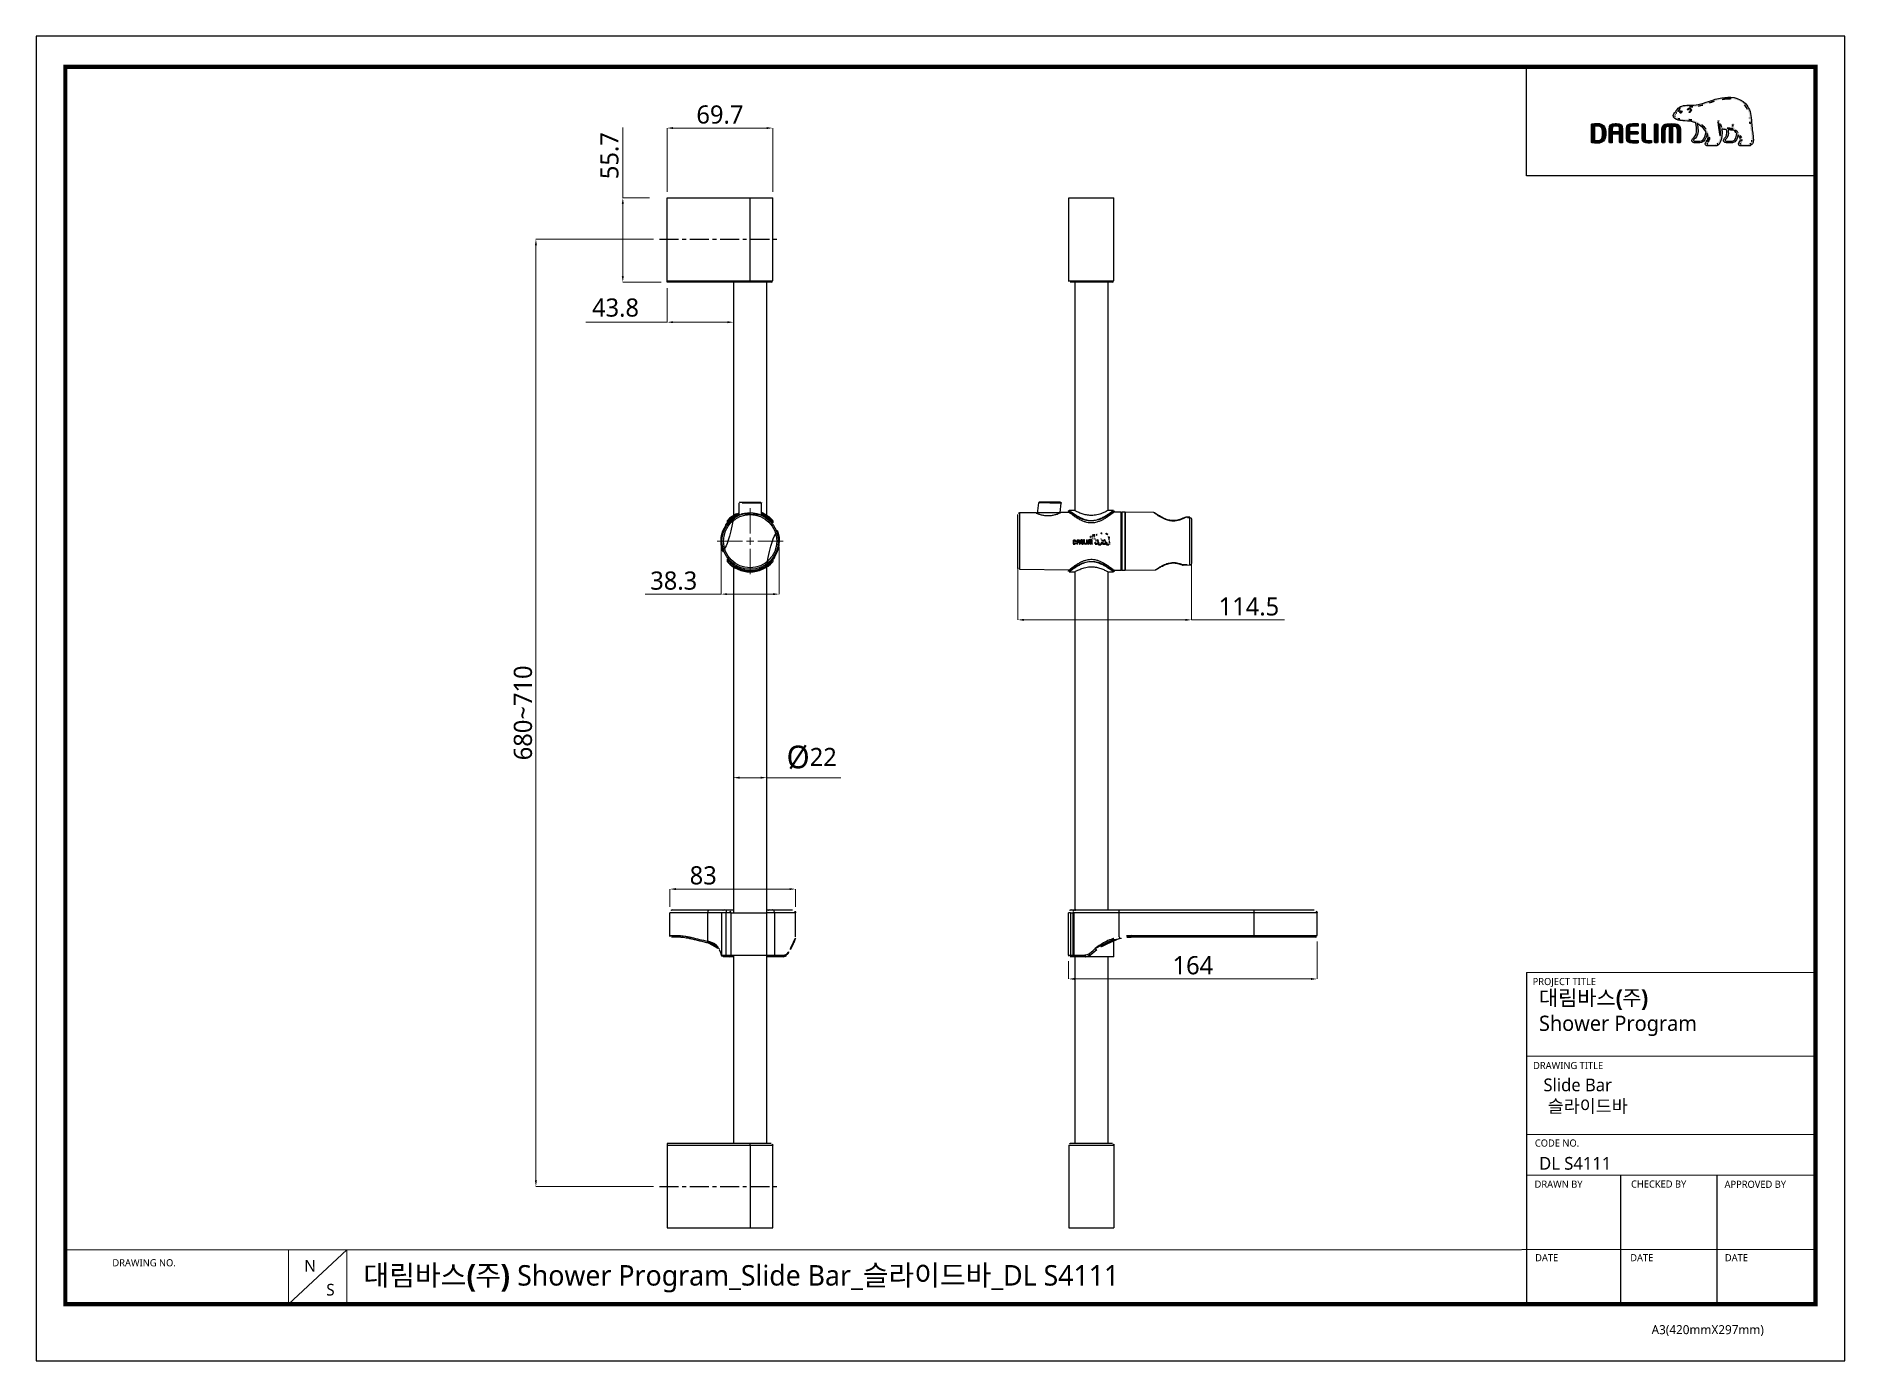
# Model space of a CAD drawing. Extents: x 16296675219 to 16296676413, y -37409617825 to -37409616950.
import ezdxf

# ---------------------------------------------------------------- set-up
doc = ezdxf.new("R2010")
doc.units = 0
doc.header["$LTSCALE"] = 10
doc.header["$MEASUREMENT"] = 0
doc.header["$PDMODE"] = 3
doc.header["$PDSIZE"] = -10
doc.linetypes.add('CENTER', pattern=[2, 1.25, -0.25, 0.25, -0.25])
doc.layers.get('0').update_dxf_attribs({"linetype": 'CONTINUOUS'})
doc.layers.get('DEFPOINTS').update_dxf_attribs({"linetype": 'CONTINUOUS'})
doc.layers.add('1', color=7, linetype='CONTINUOUS')
doc.layers.add('레이어 1', color=7, linetype='CONTINUOUS')
doc.styles.add('Daelim Dimension', font='')
doc.styles.get('Daelim Dimension').set_extended_font_data('NanumGothic')
doc.dimstyles.new('DEFAULT', dxfattribs={"dimscale": 2, "dimtxt": 6, "dimasz": 2, "dimexe": 0, "dimexo": 2, "dimgap": 1, "dimtad": 1, "dimdec": 1, "dimzin": 9, "dimdsep": 46, "dimtxsty": 'Daelim Dimension', "dimcen": 0.5, "dimclrd": 5, "dimclre": 5, "dimclrt": 7, "dimadec": 1, "dimazin": 0, "dimtfac": 1, "dimtdec": 1, "dimtix": 1, "dimtmove": 0, "dimatfit": 3, "dimfxl": 1, "dimtolj": 1, "dimtzin": 1, "dimlwd": 9, "dimlwe": 9, "dimarcsym": 0})

msp = doc.modelspace()

# ---------------------------------------------------------------- texts
at = {"color": 5, "lineweight": 0, "ltscale": 40, "style": 'Daelim Dimension'}
for s, height, p in [('PROJECT TITLE', 4.70985399, (16296676206.563801, -37409617576.789932)), ('DRAWING TITLE', 4.70985399, (16296676206.86577, -37409617632.222397)), ('CODE NO.', 4.709854, (16296676208.046869, -37409617683.412689)), ('DRAWN BY', 4.709854, (16296676207.862181, -37409617710.561417)), ('CHECKED BY', 4.709854, (16296676271.49749, -37409617710.477898)), ('APPROVED BY', 4.70985399, (16296676333.213711, -37409617710.63002)), ('DRAWING NO.', 4.70985399, (16296675269.388229, -37409617762.441719)), ('DATE', 4.709854, (16296676208.230049, -37409617759.104424)), ('DATE', 4.709854, (16296676270.99666, -37409617759.104424)), ('DATE', 4.709854, (16296676333.43029, -37409617759.104424)), ('A3(420mmX297mm)', 5.94434743, (16296676285.07719, -37409617807.21756))]:
    msp.add_text(s, height=height, dxfattribs=at).set_placement(p)
at = {"lineweight": 0, "attachment_point": 1, "style": 'Daelim Dimension'}
for s, insert, char_height, width in [('{\\fPretendard Variable SemiBold|b0|i0|c129|p2;\\C7;대림바스(주)\\fNanumGothic|b0|i0|c129|p50; }\\PShower Program', (16296676210.752371, -37409617580.16716), 10.07218471, 161.88279958), (' Slide Bar\\P  슬라이드바', (16296676210.841249, -37409617638.461113), 8.4084, 141.50477401), ('DL S4111', (16296676210.841249, -37409617690.244881), 8.4084, 141.50477401), ('N', (16296675396.049509, -37409617758.303909), 7.70756, 10.75673603), ('S', (16296675410.51228, -37409617774.013878), 7.70756, 10.75673603)]:
    msp.add_mtext(s, dxfattribs=dict(at, insert=insert, char_height=char_height, width=width))
at = {"color": 2, "lineweight": 0, "insert": (16296675435.08996, -37409617761.640312), "char_height": 13.5135, "width": 675.62427803, "attachment_point": 1, "style": 'Daelim Dimension'}
msp.add_mtext('{\\fPretendard Variable SemiBold|b0|i0|c129|p2;대림바스(주)} Shower Program_Slide Bar_{\\fGulim|b0|i0|c129|p50;슬라이드바}_DL S4111', dxfattribs=at)

# ---------------------------------------------------------------- blocks, each defined once
blk = doc.blocks.new('*D1')
at = {"color": 5, "lineweight": 9, "ltscale": 0.5, "transparency": 16777216}
for p, q in [((16296676064.37904, -37409617548.072472), (16296676064.37904, -37409617572.729538)), ((16296675900.37904, -37409617561.072472), (16296675900.37904, -37409617572.729538)), ((16296675904.37904, -37409617572.729538), (16296676060.37904, -37409617572.729538))]:
    blk.add_line(p, q, dxfattribs=at)
at = {"color": 5, "ltscale": 0.5, "transparency": 16777216}
for points in [[(16296675904.37904, -37409617572.062866), (16296675904.37904, -37409617573.396202), (16296675900.37904, -37409617572.729538)], [(16296676060.37904, -37409617572.062866), (16296676060.37904, -37409617573.396202), (16296676064.37904, -37409617572.729538)]]:
    blk.add_solid(points, dxfattribs=at)
at = {"layer": 'DEFPOINTS', "color": 0, "ltscale": 0.5, "transparency": 16777216}
for p in [(16296676064.37904, -37409617544.072472), (16296675900.37904, -37409617557.072472), (16296676064.37904, -37409617572.729538)]:
    blk.add_point(p, dxfattribs=at)
at = {"color": 7, "lineweight": 0, "ltscale": 0.5, "transparency": 16777216, "insert": (16296675982.37904, -37409617557.665161), "char_height": 12, "attachment_point": 2, "style": 'Daelim Dimension'}
blk.add_mtext('\\A1;164', dxfattribs=at)
blk = doc.blocks.new('*D2')
at = {"color": 5, "lineweight": 9, "ltscale": 0.5, "transparency": 16777216}
for p, q in [((16296675679.212111, -37409617454.686943), (16296675679.212111, -37409617439.849319)), ((16296675683.212111, -37409617439.849319), (16296675697.212111, -37409617439.849319)), ((16296675701.212111, -37409617454.686943), (16296675701.212111, -37409617439.849319)), ((16296675701.212111, -37409617439.849319), (16296675750.047199, -37409617439.849319))]:
    blk.add_line(p, q, dxfattribs=at)
at = {"color": 5, "ltscale": 0.5, "transparency": 16777216}
for points in [[(16296675683.212111, -37409617439.182663), (16296675683.212111, -37409617440.515984), (16296675679.212111, -37409617439.849319)], [(16296675697.212111, -37409617439.182663), (16296675697.212111, -37409617440.515984), (16296675701.212111, -37409617439.849319)]]:
    blk.add_solid(points, dxfattribs=at)
at = {"layer": 'DEFPOINTS', "color": 0, "ltscale": 0.5, "transparency": 16777216}
for p in [(16296675701.212111, -37409617439.849319), (16296675679.212111, -37409617458.686943), (16296675701.212111, -37409617458.686943)]:
    blk.add_point(p, dxfattribs=at)
at = {"color": 7, "lineweight": 0, "ltscale": 0.5, "transparency": 16777216, "insert": (16296675730.832609, -37409617418.686234), "char_height": 12, "attachment_point": 2, "style": 'Daelim Dimension'}
blk.add_mtext('\\A1;{\\H1.25x;\\C256;Ø}22', dxfattribs=at)
blk = doc.blocks.new('*D3')
at = {"color": 5, "lineweight": 9, "ltscale": 0.5, "transparency": 16777216}
for p, q in [((16296675635.412109, -37409617116.772476), (16296675635.412109, -37409617139.162758)), ((16296675635.412109, -37409617139.162758), (16296675581.89386, -37409617139.162758)), ((16296675675.212111, -37409617139.162758), (16296675639.412109, -37409617139.162758)), ((16296675679.212111, -37409617138.569588), (16296675679.212111, -37409617139.162758))]:
    blk.add_line(p, q, dxfattribs=at)
at = {"color": 5, "ltscale": 0.5, "transparency": 16777216}
for points in [[(16296675639.412109, -37409617138.496094), (16296675639.412109, -37409617139.829422), (16296675635.412109, -37409617139.162758)], [(16296675675.212111, -37409617138.496094), (16296675675.212111, -37409617139.829422), (16296675679.212111, -37409617139.162758)]]:
    blk.add_solid(points, dxfattribs=at)
at = {"layer": 'DEFPOINTS', "color": 0, "ltscale": 0.5, "transparency": 16777216}
for p in [(16296675635.412109, -37409617112.772476), (16296675679.212111, -37409617134.569588), (16296675679.212111, -37409617139.162758)]:
    blk.add_point(p, dxfattribs=at)
at = {"color": 7, "lineweight": 0, "ltscale": 0.5, "transparency": 16777216, "insert": (16296675601.370251, -37409617123.480347), "char_height": 12, "attachment_point": 2, "style": 'Daelim Dimension'}
blk.add_mtext('\\A1;43.8', dxfattribs=at)
blk = doc.blocks.new('*D4')
at = {"layer": '1', "color": 5, "lineweight": 9, "transparency": 16777216}
for p, q in [((16296675637.21211, -37409617525.07247), (16296675637.21211, -37409617513.39534)), ((16296675641.21211, -37409617513.39534), (16296675716.21211, -37409617513.39534)), ((16296675720.21211, -37409617525.07247), (16296675720.21211, -37409617513.39534))]:
    blk.add_line(p, q, dxfattribs=at)
at = {"layer": '1', "color": 5, "transparency": 16777216}
for points in [[(16296675641.21211, -37409617512.72868), (16296675641.21211, -37409617514.062), (16296675637.21211, -37409617513.39534)], [(16296675716.21211, -37409617512.72868), (16296675716.21211, -37409617514.062), (16296675720.21211, -37409617513.39534)]]:
    blk.add_solid(points, dxfattribs=at)
at = {"layer": 'DEFPOINTS', "color": 0, "transparency": 16777216}
for p in [(16296675720.21211, -37409617513.39534), (16296675637.21211, -37409617529.07247), (16296675720.21211, -37409617529.07247)]:
    blk.add_point(p, dxfattribs=at)
at = {"layer": '1', "color": 7, "transparency": 16777216, "insert": (16296675659.25246, -37409617498.3138), "char_height": 12, "attachment_point": 2, "style": 'Daelim Dimension'}
blk.add_mtext('\\A1;83', dxfattribs=at)
blk = doc.blocks.new('SW_CENTERMARKSYMBOL_0')
at = {"color": 0, "linetype": 'Continuous', "lineweight": 18}
for p, q in [((0, 0.5), (0, 2.17)), ((-0.5, 0), (-2.17, 0)), ((0, 0), (-0.25, 0)), ((0, 0), (0, 0.25)), ((0, 0), (0, -0.25)), ((0, 0), (0.25, 0)), ((0.5, 0), (2.17, 0)), ((0, -0.5), (0, -2.17))]:
    blk.add_line(p, q, dxfattribs=at)
blk = doc.blocks.new('*D5')
at = {"color": 5, "lineweight": 9, "ltscale": 0.5, "transparency": 16777216}
for p, q in [((16296675671.03757, -37409617287.69969), (16296675671.03757, -37409617318.68834)), ((16296675709.38665, -37409617287.69969), (16296675709.38665, -37409617318.68834)), ((16296675671.03757, -37409617318.68834), (16296675620.87003, -37409617318.68834)), ((16296675705.38665, -37409617318.68834), (16296675675.03757, -37409617318.68834))]:
    blk.add_line(p, q, dxfattribs=at)
at = {"color": 5, "ltscale": 0.5, "transparency": 16777216}
for points in [[(16296675675.03757, -37409617318.02168), (16296675675.03757, -37409617319.355), (16296675671.03757, -37409617318.68834)], [(16296675705.38665, -37409617318.02168), (16296675705.38665, -37409617319.355), (16296675709.38665, -37409617318.68834)]]:
    blk.add_solid(points, dxfattribs=at)
at = {"layer": 'DEFPOINTS', "color": 0, "ltscale": 0.5, "transparency": 16777216}
for p in [(16296675671.03757, -37409617283.69969), (16296675709.38665, -37409617283.69969), (16296675709.38665, -37409617318.68834)]:
    blk.add_point(p, dxfattribs=at)
at = {"color": 7, "lineweight": 0, "ltscale": 0.5, "transparency": 16777216, "insert": (16296675639.78848, -37409617309.84714), "char_height": 12, "attachment_point": 5, "style": 'Daelim Dimension'}
blk.add_mtext('\\A1;38.3', dxfattribs=at)
blk = doc.blocks.new('*D6')
at = {"color": 5, "lineweight": 9, "ltscale": 0.5, "transparency": 16777216}
for p, q in [((16296675866.87904, -37409617287.699692), (16296675866.87904, -37409617335.667313)), ((16296675981.37904, -37409617287.699692), (16296675981.37904, -37409617335.667313)), ((16296675870.87904, -37409617335.667313), (16296675977.37904, -37409617335.667313)), ((16296675981.37904, -37409617335.667313), (16296676042.91304, -37409617335.667313))]:
    blk.add_line(p, q, dxfattribs=at)
at = {"color": 5, "ltscale": 0.5, "transparency": 16777216}
for points in [[(16296675870.87904, -37409617335.000648), (16296675870.87904, -37409617336.333977), (16296675866.87904, -37409617335.667313)], [(16296675977.37904, -37409617335.000648), (16296675977.37904, -37409617336.333977), (16296675981.37904, -37409617335.667313)]]:
    blk.add_solid(points, dxfattribs=at)
at = {"layer": 'DEFPOINTS', "color": 0, "ltscale": 0.5, "transparency": 16777216}
for p in [(16296675866.87904, -37409617283.699692), (16296675981.37904, -37409617283.699692), (16296675981.37904, -37409617335.667313)]:
    blk.add_point(p, dxfattribs=at)
at = {"color": 7, "lineweight": 0, "ltscale": 0.5, "transparency": 16777216, "insert": (16296676019.350809, -37409617326.894783), "char_height": 12, "attachment_point": 5, "style": 'Daelim Dimension'}
blk.add_mtext('\\A1;114.5', dxfattribs=at)
blk = doc.blocks.new('*D7')
at = {"color": 5, "lineweight": 9, "ltscale": 0.5, "transparency": 16777216}
for p, q in [((16296675635.412109, -37409617053.072472), (16296675635.412109, -37409617010.997047)), ((16296675639.412109, -37409617010.997047), (16296675701.11211, -37409617010.997047)), ((16296675705.11211, -37409617053.072472), (16296675705.11211, -37409617010.997047))]:
    blk.add_line(p, q, dxfattribs=at)
at = {"color": 5, "ltscale": 0.5, "transparency": 16777216}
for points in [[(16296675639.412109, -37409617010.330383), (16296675639.412109, -37409617011.663712), (16296675635.412109, -37409617010.997047)], [(16296675701.11211, -37409617010.330383), (16296675701.11211, -37409617011.663712), (16296675705.11211, -37409617010.997047)]]:
    blk.add_solid(points, dxfattribs=at)
at = {"layer": 'DEFPOINTS', "color": 0, "ltscale": 0.5, "transparency": 16777216}
for p in [(16296675705.11211, -37409617010.997047), (16296675635.412109, -37409617057.072472), (16296675705.11211, -37409617057.072472)]:
    blk.add_point(p, dxfattribs=at)
at = {"color": 7, "lineweight": 0, "ltscale": 0.5, "transparency": 16777216, "insert": (16296675670.26211, -37409617002.155853), "char_height": 12, "attachment_point": 5, "style": 'Daelim Dimension'}
blk.add_mtext('\\A1;69.7', dxfattribs=at)
blk = doc.blocks.new('*D8')
at = {"color": 5, "lineweight": 9, "ltscale": 0.5, "transparency": 16777216}
for p, q in [((16296675606.18792, -37409617057.072472), (16296675606.18792, -37409617010.589638)), ((16296675623.821119, -37409617057.072472), (16296675606.18792, -37409617057.072472)), ((16296675606.18792, -37409617108.772476), (16296675606.18792, -37409617061.072472)), ((16296675631.412109, -37409617112.772476), (16296675606.18792, -37409617112.772476))]:
    blk.add_line(p, q, dxfattribs=at)
at = {"color": 5, "ltscale": 0.5, "transparency": 16777216}
for points in [[(16296675605.52125, -37409617061.072472), (16296675606.854589, -37409617061.072472), (16296675606.18792, -37409617057.072472)], [(16296675605.52125, -37409617108.772476), (16296675606.854589, -37409617108.772476), (16296675606.18792, -37409617112.772476)]]:
    blk.add_solid(points, dxfattribs=at)
at = {"layer": 'DEFPOINTS', "color": 0, "ltscale": 0.5, "transparency": 16777216}
for p in [(16296675627.821119, -37409617057.072472), (16296675606.18792, -37409617112.772476), (16296675635.412109, -37409617112.772476)]:
    blk.add_point(p, dxfattribs=at)
at = {"color": 7, "lineweight": 0, "ltscale": 0.5, "transparency": 16777216, "insert": (16296675597.41539, -37409617029.250587), "char_height": 12, "attachment_point": 5, "rotation": 90, "style": 'Daelim Dimension'}
blk.add_mtext('\\A1;55.7', dxfattribs=at)
blk = doc.blocks.new('*D9')
at = {"color": 5, "lineweight": 9, "ltscale": 0.5, "transparency": 16777216}
for p, q in [((16296675626.412109, -37409617084.422493), (16296675548.858299, -37409617084.422493)), ((16296675548.858299, -37409617705.722473), (16296675548.858299, -37409617088.422493)), ((16296675626.412109, -37409617709.722473), (16296675548.858299, -37409617709.722473))]:
    blk.add_line(p, q, dxfattribs=at)
at = {"color": 5, "ltscale": 0.5, "transparency": 16777216}
for points in [[(16296675548.191641, -37409617088.422493), (16296675549.524969, -37409617088.422493), (16296675548.858299, -37409617084.422493)], [(16296675548.191641, -37409617705.722473), (16296675549.524969, -37409617705.722473), (16296675548.858299, -37409617709.722473)]]:
    blk.add_solid(points, dxfattribs=at)
at = {"layer": 'DEFPOINTS', "color": 0, "ltscale": 0.5, "transparency": 16777216}
for p in [(16296675548.858299, -37409617084.422493), (16296675630.412109, -37409617084.422493), (16296675630.412109, -37409617709.722473)]:
    blk.add_point(p, dxfattribs=at)
at = {"color": 7, "lineweight": 0, "ltscale": 0.5, "transparency": 16777216, "insert": (16296675540.32612, -37409617397.072479), "char_height": 12, "attachment_point": 5, "rotation": 90, "style": 'Daelim Dimension'}
blk.add_mtext('\\A1;680~710', dxfattribs=at)

# ---------------------------------------------------------------- dimensions: what is measured, and where the dimension line sits
at = {"color": 5, "lineweight": 0, "ltscale": 0.5}
for base, p1, p2, picture, middle in [((16296675705.11211, -37409617010.997047), (16296675635.412109, -37409617057.072472), (16296675705.11211, -37409617057.072472), '*D7', (16296675670.26211, -37409617010.997047)), ((16296675679.212111, -37409617139.162758), (16296675635.412109, -37409617112.772476), (16296675679.212111, -37409617134.569588), '*D3', (16296675601.370251, -37409617139.162758)), ((16296675709.38665, -37409617318.688339), (16296675671.037571, -37409617283.699692), (16296675709.38665, -37409617283.699692), '*D5', (16296675639.788481, -37409617318.688339)), ((16296675981.37904, -37409617335.667313), (16296675866.87904, -37409617283.699692), (16296675981.37904, -37409617283.699692), '*D6', (16296676019.350809, -37409617335.667313)), ((16296676064.37904, -37409617572.729538), (16296675900.37904, -37409617557.072472), (16296676064.37904, -37409617544.072472), '*D1', (16296675982.37904, -37409617572.729538))]:
    dim = msp.add_linear_dim(base=base, p1=p1, p2=p2, dimstyle='DEFAULT', dxfattribs=at)
    dim.commit()
    dim.dimension.update_dxf_attribs({"geometry": picture, "text_midpoint": middle, "dimtype": 160})
dim = msp.add_linear_dim(base=(16296675606.18792, -37409617112.772476), p1=(16296675627.821119, -37409617057.072472), p2=(16296675635.412109, -37409617112.772476), angle=90, dimstyle='DEFAULT', dxfattribs=at)
dim.commit()
dim.dimension.update_dxf_attribs({"geometry": '*D8', "text_midpoint": (16296675606.187929, -37409617029.250587), "dimtype": 160})
dim = msp.add_linear_dim(base=(16296675548.858299, -37409617084.422493), p1=(16296675630.412109, -37409617709.722473), p2=(16296675630.412109, -37409617084.422493), angle=90, text='680~710', dimstyle='DEFAULT', dxfattribs=at)
dim.commit()
dim.dimension.update_dxf_attribs({"geometry": '*D9', "text_midpoint": (16296675540.32612, -37409617397.072479)})
dim = msp.add_linear_dim(base=(16296675701.212111, -37409617439.849319), p1=(16296675679.212111, -37409617458.686943), p2=(16296675701.212111, -37409617458.686943), text='{\\H1.25x;\\C256;Ø}<>', dimstyle='DEFAULT', dxfattribs=at)
dim.commit()
dim.dimension.update_dxf_attribs({"geometry": '*D2', "text_midpoint": (16296675730.832609, -37409617439.849319), "dimtype": 160})
at = {"layer": '1'}
dim = msp.add_linear_dim(base=(16296675720.212111, -37409617513.39534), p1=(16296675637.212111, -37409617529.072472), p2=(16296675720.212111, -37409617529.072472), dimstyle='DEFAULT', dxfattribs=at)
dim.commit()
dim.dimension.update_dxf_attribs({"geometry": '*D4', "text_midpoint": (16296675659.25246, -37409617513.39534), "dimtype": 160})

# ---------------------------------------------------------------- hatches: boundary and pattern name
at = {"layer": '레이어 1'}
h = msp.add_hatch(color=5, dxfattribs=at)
h.dxf.hatch_style = 1
edge = h.paths.add_edge_path(flags=16)
edge.add_spline(control_points=[(16296676350.521231, -37409617021.158096), (16296676350.001341, -37409617021.733627), (16296676349.348, -37409617021.7388), (16296676349.319731, -37409617021.7388), (16296676349.319731, -37409617021.7388), (16296676344.0861, -37409617021.7388), (16296676344.0861, -37409617021.7388), (16296676343.89381, -37409617021.7388), (16296676343.74688, -37409617021.690582), (16296676343.65173, -37409617021.596649), (16296676343.572309, -37409617021.518852), (16296676343.53373, -37409617021.40052), (16296676343.53373, -37409617021.253906), (16296676343.53373, -37409617020.958771), (16296676343.74917, -37409617020.687424), (16296676343.978069, -37409617020.399353), (16296676344.190269, -37409617020.126701), (16296676344.391859, -37409617019.86821), (16296676344.504709, -37409617019.550552), (16296676344.79118, -37409617018.779556), (16296676344.761909, -37409617017.957108), (16296676344.41983, -37409617017.232407), (16296676343.801849, -37409617015.921257), (16296676342.884939, -37409617014.891144), (16296676341.996269, -37409617013.895714), (16296676341.996269, -37409617013.895714), (16296676341.695311, -37409617013.565201), (16296676341.695311, -37409617013.561989), (16296676340.5401, -37409617012.274673), (16296676339.346291, -37409617010.942917), (16296676339.252119, -37409617009.137306), (16296676339.23057, -37409617008.77977), (16296676339.06531, -37409617008.563721), (16296676338.83543, -37409617008.573372), (16296676338.83543, -37409617008.573372), (16296676338.49684, -37409617008.736031), (16296676338.489479, -37409617008.736031), (16296676338.39784, -37409617008.837029), (16296676338.34672, -37409617008.98745), (16296676338.34672, -37409617009.160469), (16296676338.34672, -37409617009.160469), (16296676338.349621, -37409617009.221512), (16296676338.349621, -37409617009.222191), (16296676338.39592, -37409617009.874863), (16296676338.551531, -37409617010.515297), (16296676338.82514, -37409617011.180183), (16296676338.82514, -37409617011.180183), (16296676338.851851, -37409617011.247093), (16296676338.851851, -37409617011.247093), (16296676338.851851, -37409617011.247093), (16296676338.781071, -37409617011.249641), (16296676338.781071, -37409617011.249641), (16296676335.42123, -37409617011.382759), (16296676332.127331, -37409617010.748749), (16296676331.158609, -37409617010.515297), (16296676330.561199, -37409617008.111656), (16296676329.592199, -37409617006.518227), (16296676329.550381, -37409617006.450722), (16296676329.475149, -37409617006.325974), (16296676329.354891, -37409617006.230133), (16296676329.239149, -37409617006.196693), (16296676329.239149, -37409617006.196693), (16296676328.9562, -37409617006.239151), (16296676328.921499, -37409617006.243652), (16296676328.897711, -37409617006.279022), (16296676328.84819, -37409617006.345871), (16296676328.738871, -37409617006.492531), (16296676328.738871, -37409617006.492531), (16296676328.725401, -37409617006.610184), (16296676328.725401, -37409617006.610184), (16296676328.725401, -37409617006.610184), (16296676328.81473, -37409617006.926529), (16296676328.81473, -37409617006.926529), (16296676328.88806, -37409617007.053238), (16296676330.613291, -37409617010.075493), (16296676330.613291, -37409617014.078362), (16296676330.613291, -37409617016.547577), (16296676329.96447, -37409617018.877274), (16296676328.68486, -37409617021.001877), (16296676328.379089, -37409617021.511772), (16296676327.97624, -37409617021.7388), (16296676327.376949, -37409617021.7388), (16296676327.376949, -37409617021.7388), (16296676322.21788, -37409617021.7388), (16296676322.21788, -37409617021.7388), (16296676322.04685, -37409617021.7388), (16296676321.68997, -37409617021.618523), (16296676321.68997, -37409617021.245537), (16296676321.68997, -37409617021.039787), (16296676321.880619, -37409617020.702187), (16296676322.198311, -37409617020.346611), (16296676324.34824, -37409617017.952606), (16296676323.10787, -37409617014.213364), (16296676321.04599, -37409617011.749924), (16296676319.05448, -37409617009.373917), (16296676315.804291, -37409617006.383827), (16296676311.631029, -37409617005.641121), (16296676310.15206, -37409617005.382637), (16296676307.721741, -37409617005.238617), (16296676305.75885, -37409617005.122169), (16296676305.75885, -37409617005.122169), (16296676303.774799, -37409617005.004517), (16296676303.774799, -37409617005.004517), (16296676302.756559, -37409617004.926712), (16296676301.07374, -37409617004.300423), (16296676300.561569, -37409617003.330688), (16296676300.34519, -37409617002.928802), (16296676300.369631, -37409617002.521149), (16296676300.640961, -37409617002.052383), (16296676300.81171, -37409617001.76947), (16296676301.046089, -37409617001.526367), (16296676301.340931, -37409617001.230583), (16296676301.66692, -37409617000.900711), (16296676302.002279, -37409617000.559273), (16296676302.26338, -37409617000.109123), (16296676302.26338, -37409617000.109123), (16296676302.33827, -37409616999.968338), (16296676302.33827, -37409616999.968338), (16296676303.334641, -37409616998.062393), (16296676305.38718, -37409616997.056023), (16296676308.441271, -37409616996.975014), (16296676308.441271, -37409616996.975014), (16296676310.163651, -37409616996.955719), (16296676310.163651, -37409616996.955719), (16296676312.05479, -37409616996.946083), (16296676314.200609, -37409616996.935143), (16296676315.96376, -37409616996.555733), (16296676318.440081, -37409616996.023331), (16296676320.924419, -37409616995.174507), (16296676323.11685, -37409616994.42733), (16296676323.11685, -37409616994.42733), (16296676323.186939, -37409616994.40419), (16296676323.186939, -37409616994.40419), (16296676325.898609, -37409616993.476936), (16296676328.70286, -37409616992.518127), (16296676331.569481, -37409616992.051323), (16296676336.1572, -37409616991.291908), (16296676342.457279, -37409616991.316971), (16296676346.42094, -37409616995.766747), (16296676348.25297, -37409616997.826981), (16296676349.38146, -37409617000.66021), (16296676349.76985, -37409617004.189819), (16296676349.76985, -37409617004.189819), (16296676349.755091, -37409617004.17823), (16296676349.741541, -37409617004.166054), (16296676349.773041, -37409617004.236069), (16296676349.80265, -37409617004.632233), (16296676349.965969, -37409617006.877678), (16296676350.012911, -37409617007.957321), (16296676350.06245, -37409617009.073624), (16296676350.344709, -37409617011.144836), (16296676350.344709, -37409617011.144836), (16296676351.14465, -37409617018.071548), (16296676351.14465, -37409617018.071548), (16296676351.14465, -37409617018.071548), (16296676351.19224, -37409617018.913307), (16296676351.19224, -37409617018.913307), (16296676351.19224, -37409617019.90744), (16296676350.96718, -37409617020.662987), (16296676350.521231, -37409617021.158096)], knot_values=[0, 0, 0, 0, 1, 1, 1, 2, 2, 2, 3, 3, 3, 4, 4, 4, 5, 5, 5, 6, 6, 6, 7, 7, 7, 8, 8, 8, 9, 9, 9, 10, 10, 10, 11, 11, 11, 12, 12, 12, 13, 13, 13, 14, 14, 14, 15, 15, 15, 16, 16, 16, 17, 17, 17, 18, 18, 18, 19, 19, 19, 20, 20, 20, 21, 21, 21, 22, 22, 22, 23, 23, 23, 24, 24, 24, 25, 25, 25, 26, 26, 26, 27, 27, 27, 28, 28, 28, 29, 29, 29, 30, 30, 30, 31, 31, 31, 32, 32, 32, 33, 33, 33, 34, 34, 34, 35, 35, 35, 36, 36, 36, 37, 37, 37, 38, 38, 38, 39, 39, 39, 40, 40, 40, 41, 41, 41, 42, 42, 42, 43, 43, 43, 44, 44, 44, 45, 45, 45, 46, 46, 46, 47, 47, 47, 48, 48, 48, 49, 49, 49, 50, 50, 50, 51, 51, 51, 52, 52, 52, 53, 53, 53, 53], degree=3, periodic=0)
edge = h.paths.add_edge_path(flags=16)
edge.add_spline(control_points=[(16296676338.4226, -37409617019.661133), (16296676338.4226, -37409617019.661133), (16296676334.153191, -37409617019.661133), (16296676334.153191, -37409617019.661133), (16296676333.83746, -37409617019.661133), (16296676333.587971, -37409617019.409073), (16296676333.587971, -37409617019.087532), (16296676333.587971, -37409617018.863136), (16296676333.78281, -37409617018.577637), (16296676333.967051, -37409617018.381508), (16296676334.83548, -37409617017.550056), (16296676335.723801, -37409617016.405487), (16296676335.723801, -37409617014.232658), (16296676335.723801, -37409617014.232658), (16296676335.668819, -37409617013.245621), (16296676335.668819, -37409617013.241783), (16296676335.668819, -37409617013.241783), (16296676335.511909, -37409617012.281708), (16296676335.511909, -37409617012.281708), (16296676335.511909, -37409617012.281708), (16296676335.500971, -37409617012.221237), (16296676335.500971, -37409617012.221237), (16296676335.500971, -37409617012.221237), (16296676335.56398, -37409617012.225777), (16296676335.56398, -37409617012.225777), (16296676336.360081, -37409617012.282982), (16296676337.909149, -37409617012.369179), (16296676339.388109, -37409617012.29908), (16296676339.763639, -37409617012.896446), (16296676340.36874, -37409617013.664864), (16296676341.25226, -37409617014.688583), (16296676341.211729, -37409617015.197884), (16296676340.789921, -37409617019.661133), (16296676338.4226, -37409617019.661133)], knot_values=[0, 0, 0, 0, 1, 1, 1, 2, 2, 2, 3, 3, 3, 4, 4, 4, 5, 5, 5, 6, 6, 6, 7, 7, 7, 8, 8, 8, 9, 9, 9, 10, 10, 10, 11, 11, 11, 11], degree=3, periodic=0)
edge = h.paths.add_edge_path(flags=16)
edge.add_spline(control_points=[(16296676316.99968, -37409617019.661133), (16296676316.99968, -37409617019.661133), (16296676313.252119, -37409617019.661133), (16296676313.252119, -37409617019.661133), (16296676312.971109, -37409617019.661133), (16296676312.668871, -37409617019.429626), (16296676312.668871, -37409617019.087532), (16296676312.668871, -37409617018.87989), (16296676312.843121, -37409617018.622627), (16296676313.160801, -37409617018.367332), (16296676314.109261, -37409617017.611794), (16296676315.54644, -37409617016.46846), (16296676315.702061, -37409617013.311813), (16296676315.702061, -37409617013.311813), (16296676315.723579, -37409617012.450798), (16296676315.723579, -37409617012.450798), (16296676315.723579, -37409617011.10817), (16296676315.415911, -37409617009.487122), (16296676315.124001, -37409617008.038361), (16296676315.124001, -37409617008.038361), (16296676315.07638, -37409617007.890488), (16296676315.07638, -37409617007.890488), (16296676315.07638, -37409617007.890488), (16296676315.199209, -37409617007.986267), (16296676315.199209, -37409617007.986267), (16296676315.75798, -37409617008.330276), (16296676318.818821, -37409617010.404694), (16296676320.991011, -37409617013.469421), (16296676320.81094, -37409617014.920067), (16296676319.99301, -37409617019.661133), (16296676316.99968, -37409617019.661133)], knot_values=[0, 0, 0, 0, 1, 1, 1, 2, 2, 2, 3, 3, 3, 4, 4, 4, 5, 5, 5, 6, 6, 6, 7, 7, 7, 8, 8, 8, 9, 9, 9, 10, 10, 10, 10], degree=3, periodic=0)
edge = h.paths.add_edge_path()
edge.add_spline(control_points=[(16296676352.20245, -37409617017.966766), (16296676352.20113, -37409617017.957108), (16296676351.406361, -37409617011.000801), (16296676351.406361, -37409617011.000801), (16296676351.11215, -37409617008.921883), (16296676351.069719, -37409617007.813293), (16296676351.031481, -37409617006.83075), (16296676351.031481, -37409617006.83075), (16296676350.83473, -37409617004.084351), (16296676350.83473, -37409617004.08242), (16296676350.416109, -37409617000.323273), (16296676349.199511, -37409616997.286873), (16296676347.21702, -37409616995.06649), (16296676342.934429, -37409616990.254646), (16296676336.249161, -37409616990.203842), (16296676331.39299, -37409616991.00444), (16296676328.414789, -37409616991.497017), (16296676325.56809, -37409616992.468658), (16296676322.815889, -37409616993.410027), (16296676322.815889, -37409616993.410027), (16296676322.72718, -37409616993.441521), (16296676322.72718, -37409616993.441521), (16296676320.575621, -37409616994.175217), (16296676318.133989, -37409616995.010559), (16296676315.738079, -37409616995.521057), (16296676314.091921, -37409616995.872833), (16296676312.030359, -37409616995.888908), (16296676310.20927, -37409616995.898567), (16296676310.20927, -37409616995.898567), (16296676308.40687, -37409616995.920418), (16296676308.40687, -37409616995.920418), (16296676304.94351, -37409616996.005943), (16296676302.58452, -37409616997.205231), (16296676301.393009, -37409616999.483467), (16296676301.393009, -37409616999.483467), (16296676301.339319, -37409616999.581818), (16296676301.339319, -37409616999.581818), (16296676301.142229, -37409616999.92717), (16296676300.84997, -37409617000.22039), (16296676300.588249, -37409617000.482758), (16296676300.29985, -37409617000.773407), (16296676299.97481, -37409617001.099403), (16296676299.726589, -37409617001.521217), (16296676299.4774, -37409617001.943733), (16296676299.351709, -37409617002.371948), (16296676299.351709, -37409617002.792488), (16296676299.351709, -37409617003.146172), (16296676299.44043, -37409617003.493401), (16296676299.61858, -37409617003.825188), (16296676300.354839, -37409617005.215462), (16296676302.454981, -37409617005.965843), (16296676303.708229, -37409617006.055222), (16296676303.708229, -37409617006.055222), (16296676305.55308, -37409617006.17099), (16296676305.59713, -37409617006.174843), (16296676307.441681, -37409617006.279022), (16296676309.96781, -37409617006.42498), (16296676311.442619, -37409617006.685417), (16296676312.304939, -37409617006.837807), (16296676313.28491, -37409617007.147087), (16296676314.187719, -37409617007.572159), (16296676314.252029, -37409617007.806229), (16296676314.72077, -37409617009.890297), (16296676314.72077, -37409617012.45211), (16296676314.72077, -37409617012.45211), (16296676314.700859, -37409617013.264931), (16296676314.700859, -37409617013.264931), (16296676314.564859, -37409617015.96627), (16296676313.38715, -37409617016.910217), (16296676312.5242, -37409617017.600868), (16296676312.436729, -37409617017.669693), (16296676311.667681, -37409617018.308197), (16296676311.61237, -37409617019.07663), (16296676311.57316, -37409617019.511307), (16296676311.697571, -37409617019.90744), (16296676311.96155, -37409617020.192268), (16296676312.247681, -37409617020.500954), (16296676312.682711, -37409617020.657173), (16296676313.252119, -37409617020.657173), (16296676313.252119, -37409617020.657173), (16296676316.99968, -37409617020.657173), (16296676316.99968, -37409617020.657173), (16296676319.804609, -37409617020.657173), (16296676321.192261, -37409617017.636879), (16296676321.614401, -37409617014.807533), (16296676321.614401, -37409617014.807533), (16296676321.623091, -37409617014.4095), (16296676321.623091, -37409617014.4095), (16296676321.623091, -37409617014.4095), (16296676321.738859, -37409617014.608833), (16296676321.738859, -37409617014.608833), (16296676322.098591, -37409617015.409393), (16296676322.31502, -37409617016.366226), (16296676322.31502, -37409617017.087051), (16296676322.31502, -37409617018.098572), (16296676322.001841, -37409617018.982117), (16296676321.407021, -37409617019.640533), (16296676321.256889, -37409617019.789124), (16296676320.50679, -37409617020.566521), (16296676320.50679, -37409617021.342667), (16296676320.50679, -37409617021.342667), (16296676320.51354, -37409617021.470642), (16296676320.51354, -37409617021.470642), (16296676320.619961, -37409617022.387604), (16296676321.362009, -37409617022.797211), (16296676322.05134, -37409617022.797211), (16296676322.05134, -37409617022.797211), (16296676327.376949, -37409617022.797211), (16296676327.376949, -37409617022.797211), (16296676328.33827, -37409617022.797211), (16296676329.10441, -37409617022.364418), (16296676329.596649, -37409617021.547813), (16296676330.951891, -37409617019.297813), (16296676331.63863, -37409617016.854286), (16296676331.63863, -37409617014.287323), (16296676331.63863, -37409617013.486107), (16296676331.56307, -37409617012.63089), (16296676331.415171, -37409617011.743477), (16296676331.415171, -37409617011.743477), (16296676331.402309, -37409617011.672737), (16296676331.402309, -37409617011.672737), (16296676331.402309, -37409617011.672737), (16296676331.47304, -37409617011.687553), (16296676331.47304, -37409617011.687553), (16296676332.1138, -37409617011.811653), (16296676333.1446, -37409617011.990402), (16296676334.418421, -37409617012.128014), (16296676334.418421, -37409617012.128014), (16296676334.455441, -37409617012.132523), (16296676334.455441, -37409617012.132523), (16296676334.455441, -37409617012.132523), (16296676334.626801, -37409617013.108673), (16296676334.626801, -37409617013.108673), (16296676334.626801, -37409617013.108673), (16296676334.664391, -37409617013.340134), (16296676334.664391, -37409617013.343987), (16296676334.664391, -37409617013.343987), (16296676334.71521, -37409617014.207603), (16296676334.71521, -37409617014.207603), (16296676334.71521, -37409617016.280113), (16296676333.773781, -37409617017.181618), (16296676333.26774, -37409617017.665154), (16296676333.260639, -37409617017.671608), (16296676332.554621, -37409617018.389214), (16296676332.4781, -37409617019.025803), (16296676332.4781, -37409617019.025803), (16296676332.453659, -37409617019.221321), (16296676332.453659, -37409617019.221321), (16296676332.453659, -37409617019.421303), (16296676332.505091, -37409617019.813538), (16296676332.8549, -37409617020.174942), (16296676333.16292, -37409617020.495819), (16296676333.63973, -37409617020.657173), (16296676334.27376, -37409617020.657173), (16296676334.27376, -37409617020.657173), (16296676338.4226, -37409617020.657173), (16296676338.4226, -37409617020.657173), (16296676340.94231, -37409617020.657173), (16296676341.700769, -37409617017.453621), (16296676342.006531, -37409617015.658257), (16296676342.006531, -37409617015.658257), (16296676342.02071, -37409617015.473083), (16296676342.02071, -37409617015.473083), (16296676342.02071, -37409617015.473083), (16296676342.12035, -37409617015.608757), (16296676342.12035, -37409617015.608757), (16296676342.701361, -37409617016.350807), (16296676343.210939, -37409617017.175812), (16296676343.45623, -37409617017.689003), (16296676343.585159, -37409617017.955811), (16296676343.654619, -37409617018.252274), (16296676343.654619, -37409617018.549339), (16296676343.654619, -37409617018.549339), (16296676343.56074, -37409617019.149933), (16296676343.56074, -37409617019.149933), (16296676343.46365, -37409617019.475952), (16296676343.24115, -37409617019.776253), (16296676343.0235, -37409617020.066887), (16296676342.704201, -37409617020.481644), (16296676342.374969, -37409617020.911827), (16296676342.374969, -37409617021.433983), (16296676342.374969, -37409617021.433983), (16296676342.40587, -37409617021.721413), (16296676342.40587, -37409617021.721413), (16296676342.55759, -37409617022.414597), (16296676343.119301, -37409617022.797211), (16296676343.986429, -37409617022.797211), (16296676343.986429, -37409617022.797211), (16296676349.31716, -37409617022.797211), (16296676349.31716, -37409617022.797211), (16296676349.43416, -37409617022.797211), (16296676350.47591, -37409617022.771477), (16296676351.29188, -37409617021.888588), (16296676351.94327, -37409617021.183212), (16296676352.259661, -37409617020.213478), (16296676352.259661, -37409617018.926147), (16296676352.259661, -37409617018.926147), (16296676352.203079, -37409617017.97126), (16296676352.20245, -37409617017.966766)], knot_values=[0, 0, 0, 0, 1, 1, 1, 2, 2, 2, 3, 3, 3, 4, 4, 4, 5, 5, 5, 6, 6, 6, 7, 7, 7, 8, 8, 8, 9, 9, 9, 10, 10, 10, 11, 11, 11, 12, 12, 12, 13, 13, 13, 14, 14, 14, 15, 15, 15, 16, 16, 16, 17, 17, 17, 18, 18, 18, 19, 19, 19, 20, 20, 20, 21, 21, 21, 22, 22, 22, 23, 23, 23, 24, 24, 24, 25, 25, 25, 26, 26, 26, 27, 27, 27, 28, 28, 28, 29, 29, 29, 30, 30, 30, 31, 31, 31, 32, 32, 32, 33, 33, 33, 34, 34, 34, 35, 35, 35, 36, 36, 36, 37, 37, 37, 38, 38, 38, 39, 39, 39, 40, 40, 40, 41, 41, 41, 42, 42, 42, 43, 43, 43, 44, 44, 44, 45, 45, 45, 46, 46, 46, 47, 47, 47, 48, 48, 48, 49, 49, 49, 50, 50, 50, 51, 51, 51, 52, 52, 52, 53, 53, 53, 54, 54, 54, 55, 55, 55, 56, 56, 56, 57, 57, 57, 58, 58, 58, 59, 59, 59, 60, 60, 60, 61, 61, 61, 62, 62, 62, 63, 63, 63, 64, 64, 64, 65, 65, 65, 66, 66, 66, 66], degree=3, periodic=0)
edge = h.paths.add_edge_path(flags=0)
edge.add_spline(control_points=[(16296676303.617559, -37409616999.976646), (16296676303.617559, -37409616999.976646), (16296676304.393061, -37409616999.626221), (16296676305.353769, -37409616999.996597), (16296676305.353769, -37409616999.996597), (16296676305.47271, -37409617000.047394), (16296676305.317751, -37409617000.266693), (16296676304.849939, -37409617000.895561), (16296676304.38888, -37409617001.031273), (16296676304.38888, -37409617001.031273), (16296676304.38888, -37409617001.031273), (16296676304.05485, -37409617001.148918), (16296676303.867081, -37409617000.921257), (16296676303.48769, -37409617000.476318), (16296676303.47613, -37409617000.217194), (16296676303.47613, -37409617000.217194), (16296676303.47613, -37409617000.217194), (16296676303.43688, -37409617000.024887), (16296676303.617559, -37409616999.976646)], knot_values=[0, 0, 0, 0, 1, 1, 1, 2, 2, 2, 3, 3, 3, 4, 4, 4, 5, 5, 5, 6, 6, 6, 6], degree=3, periodic=0)
edge = h.paths.add_edge_path(flags=0)
edge.add_spline(control_points=[(16296676308.73514, -37409616998.55043), (16296676308.619061, -37409616998.677101), (16296676308.610069, -37409616998.888039), (16296676308.73514, -37409616998.999252), (16296676308.854759, -37409616999.107292), (16296676309.062111, -37409616999.079002), (16296676309.17786, -37409616998.951691), (16296676309.23959, -37409616998.888039), (16296676309.8762, -37409616998.132462), (16296676310.42535, -37409616998.518913), (16296676310.625959, -37409616998.662971), (16296676310.70892, -37409616998.867462), (16296676310.67935, -37409616999.131706), (16296676310.632401, -37409616999.555473), (16296676310.26491, -37409617000.036484), (16296676310.00802, -37409617000.201103), (16296676309.864309, -37409617000.288551), (16296676309.76947, -37409617000.476318), (16296676309.83762, -37409617000.628082), (16296676309.90514, -37409617000.779167), (16296676310.097401, -37409617000.824226), (16296676310.25172, -37409617000.752167), (16296676310.711479, -37409617000.532249), (16296676311.291201, -37409616999.79792), (16296676311.370609, -37409616999.113098), (16296676311.423321, -37409616998.635963), (16296676311.20919, -37409616998.246292), (16296676310.827869, -37409616997.983307), (16296676310.00802, -37409616997.401337), (16296676309.078831, -37409616998.180031), (16296676308.73514, -37409616998.55043)], knot_values=[0, 0, 0, 0, 1, 1, 1, 2, 2, 2, 3, 3, 3, 4, 4, 4, 5, 5, 5, 6, 6, 6, 7, 7, 7, 8, 8, 8, 9, 9, 9, 10, 10, 10, 10], degree=3, periodic=0)
edge = h.paths.add_edge_path(flags=0)
edge.add_spline(control_points=[(16296676308.63032, -37409616999.118233), (16296676308.63032, -37409616999.118233), (16296676308.63032, -37409616999.118233), (16296676308.63032, -37409616999.118233), (16296676308.63032, -37409616999.118233), (16296676308.63032, -37409616999.118233), (16296676308.63032, -37409616999.118233)], knot_values=[0, 0, 0, 0, 1, 1, 1, 2, 2, 2, 2], degree=3, periodic=0)
h = msp.add_hatch(color=5, dxfattribs=at)
h.dxf.hatch_style = 2
edge = h.paths.add_edge_path()
edge.add_spline(control_points=[(16296676252.754629, -37409617015.593979), (16296676252.754629, -37409617018.025902), (16296676251.645069, -37409617019.209099), (16296676249.361349, -37409617019.209099), (16296676249.361349, -37409617019.209099), (16296676247.798929, -37409617019.180161), (16296676247.391729, -37409617019.173103), (16296676247.391729, -37409617019.173103), (16296676247.391729, -37409617009.84848), (16296676247.391729, -37409617009.84848), (16296676248.200991, -37409617009.76812), (16296676249.351049, -37409617009.754623), (16296676249.36248, -37409617009.754623), (16296676251.708099, -37409617009.754623), (16296676252.754629, -37409617010.868958), (16296676252.754629, -37409617013.366524), (16296676252.754629, -37409617013.366524), (16296676252.754629, -37409617015.593979), (16296676252.754629, -37409617015.593979)], knot_values=[0, 0, 0, 0, 1, 1, 1, 2, 2, 2, 3, 3, 3, 4, 4, 4, 5, 5, 5, 6, 6, 6, 6], degree=3, periodic=0)
edge = h.paths.add_edge_path()
edge.add_spline(control_points=[(16296676249.361349, -37409617008.002983), (16296676248.09362, -37409617008.002983), (16296676246.449039, -37409617008.080803), (16296676245.909731, -37409617008.167587), (16296676245.57246, -37409617008.22419), (16296676245.35622, -37409617008.476257), (16296676245.35622, -37409617008.809357), (16296676245.35622, -37409617008.809357), (16296676245.35622, -37409617020.153038), (16296676245.35622, -37409617020.153038), (16296676245.35622, -37409617020.50222), (16296676245.57452, -37409617020.747879), (16296676245.92613, -37409617020.796722), (16296676246.436199, -37409617020.881592), (16296676248.075439, -37409617020.958771), (16296676249.361349, -37409617020.958771), (16296676252.901239, -37409617020.958771), (16296676254.77149, -37409617019.102989), (16296676254.77149, -37409617015.593979), (16296676254.77149, -37409617015.593979), (16296676254.77149, -37409617013.366524), (16296676254.77149, -37409617013.366524), (16296676254.77149, -37409617009.857513), (16296676252.901239, -37409617008.002983), (16296676249.361349, -37409617008.002983)], knot_values=[0, 0, 0, 0, 1, 1, 1, 2, 2, 2, 3, 3, 3, 4, 4, 4, 5, 5, 5, 6, 6, 6, 7, 7, 7, 8, 8, 8, 8], degree=3, periodic=0)
h = msp.add_hatch(color=5, dxfattribs=at)
h.dxf.hatch_style = 2
edge = h.paths.add_edge_path()
edge.add_spline(control_points=[(16296676263.90093, -37409617013.352966), (16296676263.90093, -37409617013.352966), (16296676259.127701, -37409617013.352966), (16296676259.127701, -37409617013.352966), (16296676259.127701, -37409617013.175552), (16296676259.127701, -37409617011.650887), (16296676259.127701, -37409617011.650887), (16296676259.127701, -37409617010.059372), (16296676259.6008, -37409617009.789337), (16296676261.020149, -37409617009.789337), (16296676261.020149, -37409617009.789337), (16296676262.00992, -37409617009.789337), (16296676262.00992, -37409617009.789337), (16296676263.428459, -37409617009.789337), (16296676263.90093, -37409617010.059372), (16296676263.90093, -37409617011.650887), (16296676263.90093, -37409617011.650887), (16296676263.90093, -37409617013.175552), (16296676263.90093, -37409617013.352966)], knot_values=[0, 0, 0, 0, 1, 1, 1, 2, 2, 2, 3, 3, 3, 4, 4, 4, 5, 5, 5, 6, 6, 6, 6], degree=3, periodic=0)
edge = h.paths.add_edge_path()
edge.add_spline(control_points=[(16296676262.00992, -37409617008.002983), (16296676262.00992, -37409617008.002983), (16296676261.020149, -37409617008.002983), (16296676261.020149, -37409617008.002983), (16296676258.31621, -37409617008.002983), (16296676257.110649, -37409617009.12767), (16296676257.110649, -37409617011.650887), (16296676257.110649, -37409617011.650887), (16296676257.110649, -37409617020.282967), (16296676257.110649, -37409617020.282967), (16296676257.110649, -37409617020.586487), (16296676257.357281, -37409617020.843674), (16296676257.64839, -37409617020.843674), (16296676257.64839, -37409617020.843674), (16296676258.59269, -37409617020.843674), (16296676258.59269, -37409617020.843674), (16296676258.92738, -37409617020.843674), (16296676259.127701, -37409617020.559464), (16296676259.127701, -37409617020.282967), (16296676259.127701, -37409617020.282967), (16296676259.127701, -37409617015.322601), (16296676259.127701, -37409617015.129051), (16296676259.127701, -37409617015.129051), (16296676263.90093, -37409617015.129051), (16296676263.90093, -37409617015.129051), (16296676263.90093, -37409617015.322601), (16296676263.90093, -37409617020.282967), (16296676263.90093, -37409617020.282967), (16296676263.90093, -37409617020.592232), (16296676264.144791, -37409617020.843674), (16296676264.44525, -37409617020.843674), (16296676264.44525, -37409617020.843674), (16296676265.37797, -37409617020.843674), (16296676265.37797, -37409617020.843674), (16296676265.70496, -37409617020.843674), (16296676265.925011, -37409617020.55365), (16296676265.925011, -37409617020.282967), (16296676265.925011, -37409617020.282967), (16296676265.925011, -37409617011.650887), (16296676265.925011, -37409617011.650887), (16296676265.925011, -37409617009.12767), (16296676264.7171, -37409617008.002983), (16296676262.00992, -37409617008.002983)], knot_values=[0, 0, 0, 0, 1, 1, 1, 2, 2, 2, 3, 3, 3, 4, 4, 4, 5, 5, 5, 6, 6, 6, 7, 7, 7, 8, 8, 8, 9, 9, 9, 10, 10, 10, 11, 11, 11, 12, 12, 12, 13, 13, 13, 14, 14, 14, 14], degree=3, periodic=0)
h = msp.add_hatch(color=5, dxfattribs=at)
h.dxf.hatch_style = 2
edge = h.paths.add_edge_path()
edge.add_spline(control_points=[(16296676268.490219, -37409617011.301758), (16296676268.490219, -37409617011.301758), (16296676268.490219, -37409617017.656189), (16296676268.490219, -37409617017.656189), (16296676268.490219, -37409617019.87912), (16296676269.759911, -37409617020.958771), (16296676272.37253, -37409617020.958771), (16296676273.525789, -37409617020.958771), (16296676275.09544, -37409617020.937576), (16296676275.723049, -37409617020.879021), (16296676275.714041, -37409617020.879021), (16296676276.02737, -37409617020.848801), (16296676276.02737, -37409617020.848801), (16296676276.02737, -37409617020.848801), (16296676276.11804, -37409617020.839821), (16296676276.11804, -37409617020.839821), (16296676276.11804, -37409617020.839821), (16296676276.11804, -37409617019.139633), (16296676276.11804, -37409617019.139633), (16296676276.11804, -37409617019.139633), (16296676272.38686, -37409617019.139633), (16296676272.38686, -37409617019.139633), (16296676270.51754, -37409617019.139633), (16296676270.51754, -37409617018.612358), (16296676270.51754, -37409617017.656189), (16296676270.51754, -37409617017.656189), (16296676270.51754, -37409617015.301376), (16296676270.51754, -37409617015.117462), (16296676270.709641, -37409617015.117462), (16296676275.53303, -37409617015.117462), (16296676275.53303, -37409617015.117462), (16296676275.848921, -37409617015.117462), (16296676276.106279, -37409617014.866707), (16296676276.106279, -37409617014.55806), (16296676276.106279, -37409617014.55806), (16296676276.106279, -37409617013.927856), (16296676276.106279, -37409617013.927856), (16296676276.106279, -37409617013.617302), (16296676275.848921, -37409617013.365868), (16296676275.53303, -37409617013.365868), (16296676275.53303, -37409617013.365868), (16296676270.709641, -37409617013.365868), (16296676270.51754, -37409617013.365868), (16296676270.51754, -37409617013.18325), (16296676270.51754, -37409617011.301758), (16296676270.51754, -37409617011.301758), (16296676270.51754, -37409617010.346832), (16296676270.51754, -37409617009.820824), (16296676272.38686, -37409617009.820824), (16296676272.38686, -37409617009.820824), (16296676276.116579, -37409617009.835632), (16296676276.116579, -37409617009.835632), (16296676276.116579, -37409617009.835632), (16296676276.116579, -37409617008.145721), (16296676276.116579, -37409617008.145721), (16296676276.116579, -37409617008.145721), (16296676275.720949, -37409617008.103302), (16296676275.720949, -37409617008.103302), (16296676274.987101, -37409617008.037064), (16296676273.30463, -37409617008.002983), (16296676272.37253, -37409617008.002983), (16296676269.759911, -37409617008.002983), (16296676268.490219, -37409617009.081329), (16296676268.490219, -37409617011.301758)], knot_values=[0, 0, 0, 0, 1, 1, 1, 2, 2, 2, 3, 3, 3, 4, 4, 4, 5, 5, 5, 6, 6, 6, 7, 7, 7, 8, 8, 8, 9, 9, 9, 10, 10, 10, 11, 11, 11, 12, 12, 12, 13, 13, 13, 14, 14, 14, 15, 15, 15, 16, 16, 16, 17, 17, 17, 18, 18, 18, 19, 19, 19, 20, 20, 20, 21, 21, 21, 21], degree=3, periodic=0)
h = msp.add_hatch(color=5, dxfattribs=at)
h.dxf.hatch_style = 2
edge = h.paths.add_edge_path()
edge.add_spline(control_points=[(16296676279.357281, -37409617008.118118), (16296676279.045099, -37409617008.118118), (16296676278.78051, -37409617008.375969), (16296676278.78051, -37409617008.682022), (16296676278.78051, -37409617008.682022), (16296676278.78051, -37409617017.656189), (16296676278.78051, -37409617017.656189), (16296676278.78051, -37409617020.582581), (16296676280.77776, -37409617020.958771), (16296676282.5165, -37409617020.958771), (16296676283.792271, -37409617020.958771), (16296676284.119591, -37409617020.904732), (16296676284.497339, -37409617020.841728), (16296676284.497339, -37409617020.841728), (16296676284.717609, -37409617020.80703), (16296676284.717609, -37409617020.80703), (16296676284.71438, -37409617020.808311), (16296676285.009211, -37409617020.771683), (16296676285.009211, -37409617020.771683), (16296676285.009211, -37409617020.771683), (16296676285.096689, -37409617020.760071), (16296676285.096689, -37409617020.760071), (16296676285.096689, -37409617020.760071), (16296676285.096689, -37409617019.139633), (16296676285.096689, -37409617019.139633), (16296676285.096689, -37409617019.139633), (16296676282.535789, -37409617019.139633), (16296676282.535789, -37409617019.139633), (16296676280.803459, -37409617019.139633), (16296676280.803459, -37409617018.48568), (16296676280.803459, -37409617017.851021), (16296676280.803459, -37409617017.851021), (16296676280.803459, -37409617008.682022), (16296676280.803459, -37409617008.682022), (16296676280.803459, -37409617008.375969), (16296676280.5411, -37409617008.118118), (16296676280.229879, -37409617008.118118), (16296676280.229879, -37409617008.118118), (16296676279.357281, -37409617008.118118), (16296676279.357281, -37409617008.118118)], knot_values=[0, 0, 0, 0, 1, 1, 1, 2, 2, 2, 3, 3, 3, 4, 4, 4, 5, 5, 5, 6, 6, 6, 7, 7, 7, 8, 8, 8, 9, 9, 9, 10, 10, 10, 11, 11, 11, 12, 12, 12, 13, 13, 13, 13], degree=3, periodic=0)
h = msp.add_hatch(color=5, dxfattribs=at)
h.dxf.hatch_style = 2
edge = h.paths.add_edge_path()
edge.add_spline(control_points=[(16296676287.600309, -37409617008.118118), (16296676287.263359, -37409617008.118118), (16296676287.062099, -37409617008.39653), (16296676287.062099, -37409617008.665321), (16296676287.062099, -37409617008.665321), (16296676287.062099, -37409617020.282967), (16296676287.062099, -37409617020.282967), (16296676287.062099, -37409617020.592232), (16296676287.3039, -37409617020.843674), (16296676287.600309, -37409617020.843674), (16296676287.600309, -37409617020.843674), (16296676288.54298, -37409617020.843674), (16296676288.54298, -37409617020.843674), (16296676288.88059, -37409617020.843674), (16296676289.08217, -37409617020.559464), (16296676289.08217, -37409617020.282967), (16296676289.08217, -37409617020.282967), (16296676289.08217, -37409617008.665321), (16296676289.08217, -37409617008.665321), (16296676289.08217, -37409617008.358582), (16296676288.84589, -37409617008.118118), (16296676288.54298, -37409617008.118118), (16296676288.54298, -37409617008.118118), (16296676287.600309, -37409617008.118118), (16296676287.600309, -37409617008.118118)], knot_values=[0, 0, 0, 0, 1, 1, 1, 2, 2, 2, 3, 3, 3, 4, 4, 4, 5, 5, 5, 6, 6, 6, 7, 7, 7, 8, 8, 8, 8], degree=3, periodic=0)
h = msp.add_hatch(color=5, dxfattribs=at)
h.dxf.hatch_style = 2
edge = h.paths.add_edge_path()
edge.add_spline(control_points=[(16296676291.79932, -37409617013.132439), (16296676291.79932, -37409617013.132439), (16296676291.79932, -37409617020.282967), (16296676291.79932, -37409617020.282967), (16296676291.79932, -37409617020.592232), (16296676292.04237, -37409617020.843674), (16296676292.34075, -37409617020.843674), (16296676292.34075, -37409617020.843674), (16296676293.29756, -37409617020.843674), (16296676293.29756, -37409617020.843674), (16296676293.635151, -37409617020.843674), (16296676293.837061, -37409617020.559464), (16296676293.837061, -37409617020.282967), (16296676293.837061, -37409617020.282967), (16296676293.837061, -37409617013.309273), (16296676293.837061, -37409617013.309273), (16296676293.837061, -37409617010.234283), (16296676294.35857, -37409617009.935287), (16296676296.958981, -37409617009.928223), (16296676296.958981, -37409617010.117287), (16296676296.958981, -37409617020.282967), (16296676296.958981, -37409617020.282967), (16296676296.958981, -37409617020.603828), (16296676297.18984, -37409617020.843674), (16296676297.49592, -37409617020.843674), (16296676297.49592, -37409617020.843674), (16296676298.43605, -37409617020.843674), (16296676298.43605, -37409617020.843674), (16296676298.77232, -37409617020.843674), (16296676298.973631, -37409617020.559464), (16296676298.973631, -37409617020.282967), (16296676298.973631, -37409617020.282967), (16296676298.973631, -37409617010.148773), (16296676298.973631, -37409617009.948158), (16296676300.19022, -37409617009.952637), (16296676301.044809, -37409617010.052948), (16296676301.507481, -37409617010.515297), (16296676301.994869, -37409617011.002052), (16296676302.090059, -37409617011.910042), (16296676302.090059, -37409617013.309273), (16296676302.090059, -37409617013.309273), (16296676302.090059, -37409617020.282967), (16296676302.090059, -37409617020.282967), (16296676302.090059, -37409617020.586487), (16296676302.3386, -37409617020.843674), (16296676302.632469, -37409617020.843674), (16296676302.632469, -37409617020.843674), (16296676303.593781, -37409617020.843674), (16296676303.593781, -37409617020.843674), (16296676303.9272, -37409617020.843674), (16296676304.13327, -37409617020.553017), (16296676304.13327, -37409617020.282967), (16296676304.13327, -37409617020.282967), (16296676304.13327, -37409617013.132439), (16296676304.13327, -37409617013.132439), (16296676304.13327, -37409617008.798439), (16296676302.596451, -37409617008.064056), (16296676297.97756, -37409617008.064056), (16296676293.34194, -37409617008.064056), (16296676291.79932, -37409617008.798439), (16296676291.79932, -37409617013.132439)], knot_values=[0, 0, 0, 0, 1, 1, 1, 2, 2, 2, 3, 3, 3, 4, 4, 4, 5, 5, 5, 6, 6, 6, 7, 7, 7, 8, 8, 8, 9, 9, 9, 10, 10, 10, 11, 11, 11, 12, 12, 12, 13, 13, 13, 14, 14, 14, 15, 15, 15, 16, 16, 16, 17, 17, 17, 18, 18, 18, 19, 19, 19, 20, 20, 20, 20], degree=3, periodic=0)
h = msp.add_hatch(color=5, dxfattribs=at)
h.dxf.hatch_style = 2
edge = h.paths.add_edge_path()
edge.add_spline(control_points=[(16296676303.617559, -37409616999.976646), (16296676303.617559, -37409616999.976646), (16296676304.393061, -37409616999.626221), (16296676305.353769, -37409616999.996597), (16296676305.353769, -37409616999.996597), (16296676305.47271, -37409617000.047394), (16296676305.317751, -37409617000.266693), (16296676304.849939, -37409617000.895561), (16296676304.38888, -37409617001.031273), (16296676304.38888, -37409617001.031273), (16296676304.38888, -37409617001.031273), (16296676304.05485, -37409617001.148918), (16296676303.867081, -37409617000.921257), (16296676303.48769, -37409617000.476318), (16296676303.47613, -37409617000.217194), (16296676303.47613, -37409617000.217194), (16296676303.47613, -37409617000.217194), (16296676303.43688, -37409617000.024887), (16296676303.617559, -37409616999.976646)], knot_values=[0, 0, 0, 0, 1, 1, 1, 2, 2, 2, 3, 3, 3, 4, 4, 4, 5, 5, 5, 6, 6, 6, 6], degree=3, periodic=0)
h = msp.add_hatch(color=5, dxfattribs=at)
h.dxf.hatch_style = 2
edge = h.paths.add_edge_path()
edge.add_spline(control_points=[(16296676308.73514, -37409616998.55043), (16296676308.619061, -37409616998.677101), (16296676308.610069, -37409616998.888039), (16296676308.73514, -37409616998.999252), (16296676308.854759, -37409616999.107292), (16296676309.062111, -37409616999.079002), (16296676309.17786, -37409616998.951691), (16296676309.23959, -37409616998.888039), (16296676309.8762, -37409616998.132462), (16296676310.42535, -37409616998.518913), (16296676310.625959, -37409616998.662971), (16296676310.70892, -37409616998.867462), (16296676310.67935, -37409616999.131706), (16296676310.632401, -37409616999.555473), (16296676310.26491, -37409617000.036484), (16296676310.00802, -37409617000.201103), (16296676309.864309, -37409617000.288551), (16296676309.76947, -37409617000.476318), (16296676309.83762, -37409617000.628082), (16296676309.90514, -37409617000.779167), (16296676310.097401, -37409617000.824226), (16296676310.25172, -37409617000.752167), (16296676310.711479, -37409617000.532249), (16296676311.291201, -37409616999.79792), (16296676311.370609, -37409616999.113098), (16296676311.423321, -37409616998.635963), (16296676311.20919, -37409616998.246292), (16296676310.827869, -37409616997.983307), (16296676310.00802, -37409616997.401337), (16296676309.078831, -37409616998.180031), (16296676308.73514, -37409616998.55043)], knot_values=[0, 0, 0, 0, 1, 1, 1, 2, 2, 2, 3, 3, 3, 4, 4, 4, 5, 5, 5, 6, 6, 6, 7, 7, 7, 8, 8, 8, 9, 9, 9, 10, 10, 10, 10], degree=3, periodic=0)

# ---------------------------------------------------------------- linework, layer by layer
at = {"color": 5, "ltscale": 0.5}
for p, q in [((16296676202.525789, -37409617042.481857), (16296676202.525789, -37409616970.638603)), ((16296676202.52578, -37409617568.487717), (16296676202.52578, -37409617788.542107))]:
    msp.add_line(p, q, dxfattribs=at)
at = {"color": 5}
msp.add_line((16296676316.83363, -37409617020.657173), (16296676316.83363, -37409617020.657173), dxfattribs=at)
at = {"color": 5, "ltscale": 40}
for p, q in [((16296676393.27146, -37409617042.481857), (16296676202.525789, -37409617042.481857)), ((16296676264.48163, -37409617702.235519), (16296676264.48163, -37409617787.388321)), ((16296676328.066299, -37409617702.235519), (16296676328.066299, -37409617787.388321))]:
    msp.add_line(p, q, dxfattribs=at)
at = {"color": 7, "linetype": 'Continuous', "lineweight": 25}
for p, q in [((16296675635.412109, -37409617057.072472), (16296675690.212111, -37409617057.072472)), ((16296675635.412109, -37409617111.772491), (16296675635.412109, -37409617057.072472)), ((16296675690.212111, -37409617111.772491), (16296675690.212111, -37409617057.072472)), ((16296675690.212111, -37409617057.072472), (16296675705.11211, -37409617057.072472)), ((16296675705.11211, -37409617111.772491), (16296675705.11211, -37409617057.072472)), ((16296675900.47904, -37409617111.772491), (16296675900.47904, -37409617057.072472)), ((16296675900.47904, -37409617057.072472), (16296675930.279039, -37409617057.072472)), ((16296675930.279039, -37409617111.772491), (16296675930.279039, -37409617057.072472)), ((16296675635.412109, -37409617111.772491), (16296675690.212111, -37409617111.772491)), ((16296675635.412109, -37409617112.772476), (16296675635.412109, -37409617111.772491)), ((16296675690.212111, -37409617112.772476), (16296675635.412109, -37409617112.772476)), ((16296675679.212111, -37409617112.772476), (16296675679.212111, -37409617266.675781)), ((16296675690.212111, -37409617111.772491), (16296675690.212111, -37409617112.772476)), ((16296675704.11211, -37409617112.772476), (16296675690.212111, -37409617112.772476)), ((16296675701.212111, -37409617266.67572), (16296675701.212111, -37409617112.772476)), ((16296675900.47904, -37409617111.772491), (16296675930.279039, -37409617111.772491)), ((16296675929.279039, -37409617112.772476), (16296675901.47904, -37409617112.772476)), ((16296675904.37904, -37409617112.772476), (16296675904.37904, -37409617263.482269)), ((16296675926.37904, -37409617263.481506), (16296675926.37904, -37409617112.772476)), ((16296675682.670799, -37409617258.525162), (16296675682.670799, -37409617266.866867)), ((16296675683.170799, -37409617258.025162), (16296675697.25342, -37409617258.025162)), ((16296675697.75342, -37409617266.864403), (16296675697.75342, -37409617258.525162)), ((16296675880.40377, -37409617258.4729), (16296675879.67301, -37409617265.425621)), ((16296675895.06123, -37409617258.025162), (16296675880.90103, -37409617258.025162)), ((16296675894.896219, -37409617264.878448), (16296675895.558491, -37409617258.577423)), ((16296675675.11211, -37409617270.366707), (16296675675.11211, -37409617271.724876)), ((16296675675.490471, -37409617269.76329), (16296675675.275009, -37409617269.995018)), ((16296675679.212111, -37409617267.895981), (16296675679.212111, -37409617268.207771)), ((16296675685.11006, -37409617265.714493), (16296675684.691971, -37409617265.837967)), ((16296675701.212111, -37409617268.207771), (16296675701.212111, -37409617267.918869)), ((16296675705.308741, -37409617270.342781), (16296675705.309099, -37409617270.32119)), ((16296675705.312111, -37409617271.684868), (16296675705.312111, -37409617270.341827)), ((16296675866.87904, -37409617301.285133), (16296675866.87904, -37409617266.114258)), ((16296675878.72765, -37409617265.019547), (16296675867.870319, -37409617265.114304)), ((16296675900.79212, -37409617264.827003), (16296675894.968781, -37409617264.877808)), ((16296675900.279039, -37409617263.940514), (16296675900.279039, -37409617264.438461)), ((16296675904.37904, -37409617263.427788), (16296675900.796221, -37409617263.427788)), ((16296675929.94602, -37409617263.427788), (16296675926.44619, -37409617263.427788)), ((16296675935.07642, -37409617264.527786), (16296675930.29755, -37409617264.569504)), ((16296675930.47904, -37409617264.453583), (16296675930.47904, -37409617263.952339)), ((16296675937.37904, -37409617264.525146), (16296675935.37904, -37409617264.525146)), ((16296675935.37904, -37409617264.525146), (16296675935.37904, -37409617302.874237)), ((16296675937.37904, -37409617264.525146), (16296675937.37904, -37409617302.874237)), ((16296675956.481991, -37409617264.691872), (16296675937.68166, -37409617264.527786)), ((16296675977.126381, -37409617267.97226), (16296675976.883989, -37409617268.093582)), ((16296675977.14072, -37409617267.973572), (16296675977.12219, -37409617267.984123)), ((16296675977.64052, -37409617267.858673), (16296675977.641291, -37409617267.858459)), ((16296675980.412411, -37409617267.95266), (16296675977.64052, -37409617267.858673)), ((16296675980.38777, -37409617299.276039), (16296675980.38777, -37409617268.123337)), ((16296675980.412411, -37409617267.95266), (16296675980.413151, -37409617267.952454)), ((16296675981.37904, -37409617268.951874), (16296675981.37904, -37409617298.447517)), ((16296675675.11211, -37409617295.674522), (16296675675.11211, -37409617297.032669)), ((16296675679.212111, -37409617299.191628), (16296675679.212111, -37409617299.511612)), ((16296675679.212111, -37409617300.70507), (16296675679.212111, -37409617529.072472)), ((16296675701.212111, -37409617299.491592), (16296675701.212111, -37409617299.191628)), ((16296675701.212111, -37409617529.072472), (16296675701.212111, -37409617300.694923)), ((16296675705.309601, -37409617297.078453), (16296675705.307819, -37409617297.055489)), ((16296675705.312111, -37409617297.057564), (16296675705.312111, -37409617295.714523)), ((16296675867.870319, -37409617302.285103), (16296675900.795361, -37409617302.572433)), ((16296675900.279039, -37409617302.945801), (16296675900.279039, -37409617303.447052)), ((16296675900.810881, -37409617303.971603), (16296675904.311899, -37409617303.971603)), ((16296675904.37904, -37409617303.938972), (16296675904.37904, -37409617527.240936)), ((16296675926.37904, -37409617527.072472), (16296675926.37904, -37409617303.91713)), ((16296675926.37904, -37409617303.971603), (16296675929.96233, -37409617303.971603)), ((16296675930.297729, -37409617302.829887), (16296675935.07642, -37409617302.87159)), ((16296675930.47904, -37409617303.45887), (16296675930.47904, -37409617302.96093)), ((16296675935.37904, -37409617302.874237), (16296675937.37904, -37409617302.874237)), ((16296675937.68166, -37409617302.87159), (16296675957.773109, -37409617302.696251)), ((16296675975.5373, -37409617299.505623), (16296675975.54924, -37409617299.511253)), ((16296675975.98707, -37409617299.59623), (16296675980.412411, -37409617299.446732)), ((16296675975.98786, -37409617299.596451), (16296675975.98707, -37409617299.596222)), ((16296675980.413151, -37409617299.44693), (16296675980.412411, -37409617299.446732)), ((16296675662.36919, -37409617529.072472), (16296675637.212111, -37409617529.072472)), ((16296675637.212111, -37409617544.072472), (16296675637.212111, -37409617529.072472)), ((16296675639.212111, -37409617527.072472), (16296675663.156799, -37409617527.072472)), ((16296675671.462111, -37409617529.072472), (16296675662.36919, -37409617529.072472)), ((16296675662.36919, -37409617547.848099), (16296675662.36919, -37409617529.072472)), ((16296675663.156799, -37409617527.072472), (16296675673.462111, -37409617527.072472)), ((16296675674.462111, -37409617529.072472), (16296675671.462111, -37409617529.072472)), ((16296675671.462111, -37409617557.072472), (16296675671.462111, -37409617529.072472)), ((16296675673.462111, -37409617527.072472), (16296675674.462111, -37409617527.072472)), ((16296675674.462111, -37409617527.072472), (16296675674.462111, -37409617529.072472)), ((16296675674.462111, -37409617527.072472), (16296675675.462111, -37409617527.072472)), ((16296675674.462111, -37409617557.072472), (16296675674.462111, -37409617529.072472)), ((16296675677.462111, -37409617529.072472), (16296675674.462111, -37409617529.072472)), ((16296675675.462111, -37409617527.072472), (16296675679.212111, -37409617527.072472)), ((16296675677.462111, -37409617529.072472), (16296675677.462111, -37409617557.072472)), ((16296675677.462111, -37409617529.072472), (16296675701.28422, -37409617529.072472)), ((16296675701.212111, -37409617527.072472), (16296675703.28422, -37409617527.072472)), ((16296675706.2069, -37409617529.072472), (16296675701.28422, -37409617529.072472)), ((16296675701.28422, -37409617557.072472), (16296675701.28422, -37409617529.072472)), ((16296675703.28422, -37409617527.072472), (16296675704.92511, -37409617527.072472)), ((16296675704.92511, -37409617527.072472), (16296675718.212111, -37409617527.072472)), ((16296675706.2069, -37409617529.072472), (16296675706.2069, -37409617557.072472)), ((16296675720.212111, -37409617529.072472), (16296675706.2069, -37409617529.072472)), ((16296675720.212111, -37409617544.946404), (16296675720.212111, -37409617529.072472)), ((16296675900.37904, -37409617557.072472), (16296675900.37904, -37409617529.072472)), ((16296675901.62904, -37409617529.072472), (16296675901.62904, -37409617557.072472)), ((16296675901.62904, -37409617529.072472), (16296675903.18248, -37409617529.072472)), ((16296675902.37904, -37409617527.072472), (16296675903.37904, -37409617527.072472)), ((16296675903.18248, -37409617529.072472), (16296675903.18248, -37409617557.072472)), ((16296675903.37904, -37409617527.072472), (16296675904.37904, -37409617527.072472)), ((16296675903.879589, -37409617529.072472), (16296675903.879589, -37409617557.072472)), ((16296675933.8172, -37409617529.072472), (16296675903.879589, -37409617529.072472)), ((16296675905.18248, -37409617527.072472), (16296675905.41485, -37409617527.072472)), ((16296675905.41485, -37409617527.072472), (16296675933.8172, -37409617527.072472)), ((16296675933.8172, -37409617529.072472), (16296675933.8172, -37409617527.072472)), ((16296675933.8172, -37409617527.072472), (16296676022.879049, -37409617527.072472)), ((16296676022.879049, -37409617529.072472), (16296675933.8172, -37409617529.072472)), ((16296675933.8172, -37409617544.946404), (16296675933.8172, -37409617529.072472)), ((16296676022.879049, -37409617529.072472), (16296676022.879049, -37409617527.072472)), ((16296676022.879049, -37409617527.072472), (16296676062.37904, -37409617527.072472)), ((16296676022.879049, -37409617544.072472), (16296676022.879049, -37409617529.072472)), ((16296676064.379049, -37409617544.072472), (16296676064.379049, -37409617529.072472)), ((16296675637.212111, -37409617544.072472), (16296675643.33795, -37409617544.072472)), ((16296675644.19034, -37409617545.072479), (16296675638.212111, -37409617545.072479)), ((16296675644.407961, -37409617545.091927), (16296675644.19034, -37409617545.072479)), ((16296675941.7013, -37409617544.072472), (16296675941.7013, -37409617545.072479)), ((16296675941.7013, -37409617544.072472), (16296676022.879049, -37409617544.072472)), ((16296676022.879049, -37409617545.072479), (16296675941.7013, -37409617545.072479)), ((16296676022.879049, -37409617545.072479), (16296676022.879049, -37409617544.072472)), ((16296676063.379049, -37409617545.072479), (16296676022.879049, -37409617545.072479)), ((16296675671.44421, -37409617557.072472), (16296675671.462111, -37409617557.072472)), ((16296675671.462111, -37409617557.072472), (16296675674.462111, -37409617557.072472)), ((16296675674.462111, -37409617558.072472), (16296675674.462111, -37409617557.072472)), ((16296675674.462111, -37409617557.072472), (16296675677.462111, -37409617557.072472)), ((16296675677.462111, -37409617557.072472), (16296675701.28422, -37409617557.072472)), ((16296675679.212111, -37409617557.072472), (16296675679.212111, -37409617681.372467)), ((16296675701.212111, -37409617681.372467), (16296675701.212111, -37409617557.072472)), ((16296675701.28422, -37409617557.072472), (16296675706.2069, -37409617557.072472)), ((16296675706.2069, -37409617557.072472), (16296675712.944731, -37409617557.072472)), ((16296675716.79113, -37409617553.168907), (16296675716.784241, -37409617553.181641)), ((16296675901.62904, -37409617557.072472), (16296675903.18248, -37409617557.072472)), ((16296675903.879589, -37409617557.072472), (16296675911.14473, -37409617557.072472)), ((16296675930.12904, -37409617558.072472), (16296675930.12904, -37409617547.095177)), ((16296675933.86702, -37409617545.972923), (16296675935.297581, -37409617545.715263)), ((16296675672.462111, -37409617558.072472), (16296675672.44301, -37409617558.072472)), ((16296675674.462111, -37409617558.072472), (16296675672.462111, -37409617558.072472)), ((16296675676.462111, -37409617558.072472), (16296675674.462111, -37409617558.072472)), ((16296675679.212111, -37409617558.072472), (16296675676.462111, -37409617558.072472)), ((16296675702.28422, -37409617558.072472), (16296675701.212111, -37409617558.072472)), ((16296675705.56601, -37409617558.072472), (16296675702.28422, -37409617558.072472)), ((16296675712.131069, -37409617558.072472), (16296675705.56601, -37409617558.072472)), ((16296675903.37904, -37409617558.072472), (16296675901.37904, -37409617558.072472)), ((16296675904.18248, -37409617558.072472), (16296675903.37904, -37409617558.072472)), ((16296675904.647221, -37409617558.072472), (16296675904.18248, -37409617558.072472)), ((16296675904.37904, -37409617558.072472), (16296675904.37904, -37409617681.372467)), ((16296675911.72608, -37409617558.072472), (16296675904.647221, -37409617558.072472)), ((16296675930.12904, -37409617558.072472), (16296675911.72608, -37409617558.072472)), ((16296675926.37904, -37409617681.372467), (16296675926.37904, -37409617558.072472)), ((16296675690.212111, -37409617681.372467), (16296675635.412109, -37409617681.372467)), ((16296675635.412109, -37409617681.372467), (16296675635.412109, -37409617682.372459)), ((16296675635.412109, -37409617682.372459), (16296675690.212111, -37409617682.372459)), ((16296675635.412109, -37409617682.372459), (16296675635.412109, -37409617737.072479)), ((16296675690.212111, -37409617682.372459), (16296675690.212111, -37409617681.372467)), ((16296675704.11211, -37409617681.372467), (16296675690.212111, -37409617681.372467)), ((16296675690.212111, -37409617682.372459), (16296675690.212111, -37409617737.072479)), ((16296675705.11211, -37409617737.072479), (16296675705.11211, -37409617682.372459)), ((16296675900.47904, -37409617682.372459), (16296675930.279039, -37409617682.372459)), ((16296675900.47904, -37409617682.372459), (16296675900.47904, -37409617737.072479)), ((16296675929.279039, -37409617681.372467), (16296675901.47904, -37409617681.372467)), ((16296675930.279039, -37409617682.372459), (16296675930.279039, -37409617737.072479)), ((16296675635.412109, -37409617737.072479), (16296675690.212111, -37409617737.072479)), ((16296675690.212111, -37409617737.072479), (16296675705.11211, -37409617737.072479)), ((16296675900.47904, -37409617737.072479), (16296675930.279039, -37409617737.072479))]:
    msp.add_line(p, q, dxfattribs=at)
at = {"color": 1, "linetype": 'CENTER'}
for p, q in [((16296675630.412109, -37409617084.422493), (16296675710.11211, -37409617084.422493)), ((16296675630.412109, -37409617709.722473), (16296675710.11211, -37409617709.722473))]:
    msp.add_line(p, q, dxfattribs=at)
at = {"color": 8, "linetype": 'Continuous', "lineweight": 25}
for p, q in [((16296675690.212111, -37409617111.772491), (16296675705.11211, -37409617111.772491)), ((16296675867.870319, -37409617265.114304), (16296675867.870319, -37409617283.699692)), ((16296675935.07642, -37409617302.87159), (16296675935.07642, -37409617264.527786)), ((16296675937.68166, -37409617264.527786), (16296675937.68166, -37409617302.87159)), ((16296675867.870319, -37409617283.699692), (16296675867.870319, -37409617302.285103)), ((16296675901.62904, -37409617529.072472), (16296675900.37904, -37409617529.072472)), ((16296675903.879589, -37409617529.072472), (16296675903.18248, -37409617529.072472)), ((16296675903.37904, -37409617527.072472), (16296675903.37904, -37409617528.207832)), ((16296676064.379049, -37409617529.072472), (16296676022.879049, -37409617529.072472)), ((16296676022.879049, -37409617544.072472), (16296676064.379049, -37409617544.072472)), ((16296675900.37904, -37409617557.072472), (16296675901.62904, -37409617557.072472)), ((16296675903.18248, -37409617557.072472), (16296675903.879589, -37409617557.072472)), ((16296675903.37904, -37409617557.667862), (16296675903.37904, -37409617558.072472)), ((16296675690.212111, -37409617682.372459), (16296675705.11211, -37409617682.372459))]:
    msp.add_line(p, q, dxfattribs=at)
at = {"color": 7, "linetype": 'Continuous'}
for p, q in [((16296675915.04435, -37409617280.427803), (16296675915.031151, -37409617280.451523)), ((16296675915.249109, -37409617280.575539), (16296675915.267151, -37409617280.542282)), ((16296675915.606871, -37409617282.029022), (16296675916.057489, -37409617282.057114)), ((16296675916.07222, -37409617281.807732), (16296675915.62442, -37409617281.781662)), ((16296675917.184549, -37409617279.553123), (16296675916.75548, -37409617279.558968)), ((16296675916.76333, -37409617279.807343), (16296675917.18556, -37409617279.802338)), ((16296675926.88028, -37409617281.576073), (16296675926.92742, -37409617282.233452)), ((16296675927.178801, -37409617282.22258), (16296675927.12999, -37409617281.548988)), ((16296675903.279039, -37409617282.964867), (16296675903.279039, -37409617285.445641)), ((16296675903.73033, -37409617285.233032), (16296675903.73033, -37409617283.19236)), ((16296675903.910681, -37409617285.620483), (16296675904.265869, -37409617285.620483)), ((16296675904.90185, -37409617283.96122), (16296675904.90185, -37409617284.451141)), ((16296675905.3416, -37409617284.451141), (16296675905.3416, -37409617283.96122)), ((16296675905.766159, -37409617283.587318), (16296675905.766159, -37409617285.477386)), ((16296675905.88316, -37409617285.601418), (16296675906.09108, -37409617285.601418)), ((16296675907.25374, -37409617283.957542), (16296675906.209419, -37409617283.957542)), ((16296675906.209419, -37409617284.346642), (16296675907.25374, -37409617284.346642)), ((16296675906.83872, -37409617282.789543), (16296675906.622271, -37409617282.789543)), ((16296675906.622271, -37409617283.179314), (16296675906.83872, -37409617283.179314)), ((16296675907.37241, -37409617285.601418), (16296675907.576, -37409617285.601418)), ((16296675907.695669, -37409617285.477386), (16296675907.695669, -37409617283.587318)), ((16296675908.24341, -37409617283.510773), (16296675908.24341, -37409617284.902237)), ((16296675909.785299, -37409617283.96122), (16296675908.688009, -37409617283.96122)), ((16296675908.688009, -37409617284.343658), (16296675909.785299, -37409617284.343658)), ((16296675909.02714, -37409617285.620483), (16296675909.476761, -37409617285.620483)), ((16296675909.097349, -37409617283.186172), (16296675909.913679, -37409617283.189682)), ((16296675909.913679, -37409617285.224518), (16296675909.097349, -37409617285.224518)), ((16296675909.913679, -37409617282.81929), (16296675909.826941, -37409617282.809921)), ((16296675909.894279, -37409617285.602417), (16296675909.913679, -37409617285.600754)), ((16296675909.910681, -37409617284.225807), (16296675909.910681, -37409617284.08625)), ((16296675909.913679, -37409617283.189682), (16296675909.913679, -37409617282.81929)), ((16296675909.913679, -37409617285.600754), (16296675909.913679, -37409617285.224518)), ((16296675910.445709, -37409617282.93763), (16296675910.445709, -37409617284.902237)), ((16296675910.763269, -37409617282.813278), (16296675910.571899, -37409617282.813278)), ((16296675910.888639, -37409617284.944031), (16296675910.888639, -37409617282.93763)), ((16296675911.139339, -37409617285.620483), (16296675911.477989, -37409617285.620483)), ((16296675911.82832, -37409617285.224518), (16296675911.267879, -37409617285.224518)), ((16296675911.697281, -37409617285.601242), (16296675911.74625, -37409617285.594566)), ((16296675911.80909, -37409617285.583038), (16296675911.82832, -37409617285.579697)), ((16296675911.82832, -37409617285.579697), (16296675911.82832, -37409617285.224518)), ((16296675912.26775, -37409617282.933937), (16296675912.26775, -37409617285.477386)), ((16296675912.59234, -37409617282.813278), (16296675912.386589, -37409617282.813278)), ((16296675912.386589, -37409617285.601418), (16296675912.59234, -37409617285.601418)), ((16296675912.71018, -37409617285.477386), (16296675912.71018, -37409617282.933937)), ((16296675913.29636, -37409617283.913933), (16296675913.29636, -37409617285.477386)), ((16296675913.41486, -37409617285.601418), (16296675913.623449, -37409617285.601418)), ((16296675913.742451, -37409617285.477386), (16296675913.742451, -37409617283.948677)), ((16296675914.403351, -37409617283.210579), (16296675914.403351, -37409617285.477386)), ((16296675914.520679, -37409617285.601418), (16296675914.72644, -37409617285.601418)), ((16296675915.50276, -37409617283.948677), (16296675915.50276, -37409617285.477386)), ((16296675915.621571, -37409617285.601418), (16296675915.832199, -37409617285.601418)), ((16296675915.95052, -37409617285.477386), (16296675915.95052, -37409617283.913933)), ((16296675918.858669, -37409617285.366882), (16296675917.941219, -37409617285.366882)), ((16296675917.941219, -37409617285.601242), (16296675918.858669, -37409617285.601242)), ((16296675920.093531, -37409617286.124733), (16296675921.396589, -37409617286.124733)), ((16296675921.396589, -37409617285.875549), (16296675920.097561, -37409617285.875549)), ((16296675924.099319, -37409617285.200974), (16296675923.055, -37409617285.200974)), ((16296675923.083771, -37409617285.601242), (16296675924.099319, -37409617285.601242)), ((16296675925.46022, -37409617286.124733), (16296675926.76429, -37409617286.124733)), ((16296675926.765289, -37409617285.875549), (16296675925.48461, -37409617285.875549)), ((16296675927.021009, -37409617283.277107), (16296675927.21656, -37409617284.973106)), ((16296675927.46627, -37409617284.947021), (16296675927.27072, -37409617283.24334))]:
    msp.add_line(p, q, dxfattribs=at)
at = {"color": 5, "lineweight": 0, "ltscale": 40}
for p, q in [((16296676393.27146, -37409617568.487717), (16296676202.52578, -37409617568.487717)), ((16296676393.27146, -37409617623.621552), (16296676202.52578, -37409617623.621552)), ((16296676393.27146, -37409617623.621552), (16296676202.52578, -37409617623.621552)), ((16296676393.27146, -37409617675.485992), (16296676202.52578, -37409617675.485992)), ((16296676393.27146, -37409617675.485992), (16296676202.52578, -37409617675.485992)), ((16296676393.27146, -37409617702.235519), (16296676202.52578, -37409617702.235519)), ((16296676393.27146, -37409617702.235519), (16296676202.52578, -37409617702.235519)), ((16296675385.580839, -37409617751.561447), (16296675385.580839, -37409617787.524742)), ((16296675385.580839, -37409617751.561447), (16296675385.580839, -37409617787.524742)), ((16296675424.07048, -37409617751.561447), (16296675385.580839, -37409617787.524742)), ((16296675424.07048, -37409617751.561447), (16296675385.580839, -37409617787.524742)), ((16296675424.07048, -37409617751.561447), (16296675424.07048, -37409617787.524742)), ((16296675424.07048, -37409617751.561447), (16296675424.07048, -37409617787.524742)), ((16296676393.27146, -37409617751.425034), (16296676199.510771, -37409617751.425034)), ((16296676393.27146, -37409617751.425034), (16296676204.011869, -37409617751.425034)), ((16296676393.27146, -37409617787.388321), (16296676229.801901, -37409617787.388321))]:
    msp.add_line(p, q, dxfattribs=at)
at = {"color": 5, "lineweight": 0}
msp.add_line((16296675238.27124, -37409617751.561447), (16296676199.28126, -37409617751.561447), dxfattribs=at)
at = {"ltscale": 0.5}
msp.add_lwpolyline([(16296675219.07955, -37409617824.834084), (16296676412.57955, -37409617824.834084), (16296676412.57955, -37409616950.334084), (16296675219.07955, -37409616950.334084)], close=True, dxfattribs=at)
at = {"color": 5, "linetype": 'ByBlock', "lineweight": 200, "const_width": 2.75}
msp.add_lwpolyline([(16296675238.27124, -37409617787.388771), (16296676393.27124, -37409617787.388771), (16296676393.27124, -37409616970.638771), (16296675238.27124, -37409616970.638771)], close=True, dxfattribs=at)
at = {"color": 8, "linetype": 'Continuous', "lineweight": 25, "flags": 128}
for points in [[(16296675895.558491, -37409617258.577423), (16296675895.443371, -37409617258.57663), (16296675895.101509, -37409617258.574272), (16296675894.54331, -37409617258.570412), (16296675893.785721, -37409617258.565201), (16296675892.851761, -37409617258.558746), (16296675891.76981, -37409617258.551292), (16296675890.572741, -37409617258.543037), (16296675889.296921, -37409617258.534233), (16296675887.981131, -37409617258.525162), (16296675886.665331, -37409617258.516083), (16296675885.389521, -37409617258.507278), (16296675884.19245, -37409617258.499023), (16296675883.1105, -37409617258.491547), (16296675882.176531, -37409617258.485123), (16296675881.41894, -37409617258.479889), (16296675880.860741, -37409617258.476044), (16296675880.51889, -37409617258.473686), (16296675880.40377, -37409617258.4729)], [(16296675662.542641, -37409617548.823097), (16296675662.469549, -37409617548.777992), (16296675662.40053, -37409617548.671989), (16296675662.353901, -37409617548.515121), (16296675662.33252, -37409617548.317047), (16296675662.33773, -37409617548.09005), (16296675662.36919, -37409617547.848099)]]:
    msp.add_lwpolyline(points, dxfattribs=at)
at = {"color": 7, "linetype": 'Continuous', "flags": 128}
for points in [[(16296675915.95903, -37409617280.686012), (16296675915.969351, -37409617280.694733), (16296675915.97117, -37409617280.708473), (16296675915.9645, -37409617280.727242), (16296675915.949341, -37409617280.751053)], [(16296675917.36256, -37409617280.05806), (16296675917.311911, -37409617280.029198), (16296675917.260731, -37409617280.012733), (16296675917.20961, -37409617280.007133), (16296675917.159149, -37409617280.010918), (16296675917.10993, -37409617280.022552), (16296675917.062559, -37409617280.04055), (16296675917.009001, -37409617280.068398), (16296675916.95997, -37409617280.100601), (16296675916.91651, -37409617280.13456), (16296675916.87966, -37409617280.167664), (16296675916.85042, -37409617280.197304)], [(16296675916.9594, -37409617280.295067), (16296675916.966921, -37409617280.286903), (16296675916.98107, -37409617280.271988), (16296675917.001051, -37409617280.252548), (16296675917.031, -37409617280.226807), (16296675917.066629, -37409617280.201447), (16296675917.0966, -37409617280.184677), (16296675917.12851, -37409617280.171783), (16296675917.161779, -37409617280.164284), (16296675917.19585, -37409617280.163757), (16296675917.23015, -37409617280.171791), (16296675917.264111, -37409617280.189949)], [(16296675924.29723, -37409617282.78804), (16296675924.292999, -37409617282.754272), (16296675924.28433, -37409617282.722618), (16296675924.270729, -37409617282.695), (16296675924.25701, -37409617282.678078), (16296675924.240049, -37409617282.665321), (16296675924.219641, -37409617282.657516), (16296675924.19558, -37409617282.655487)], [(16296675906.209431, -37409617283.957542), (16296675906.209419, -37409617283.941948), (16296675906.209419, -37409617283.914574), (16296675906.209419, -37409617283.875366), (16296675906.209419, -37409617283.824387), (16296675906.209419, -37409617283.758324), (16296675906.209419, -37409617283.679291), (16296675906.209419, -37409617283.587318)], [(16296675906.209431, -37409617285.477386), (16296675906.209419, -37409617285.310013), (16296675906.209419, -37409617285.156013), (16296675906.209419, -37409617285.015381), (16296675906.209419, -37409617284.88813), (16296675906.209419, -37409617284.774246), (16296675906.209419, -37409617284.673767), (16296675906.209419, -37409617284.586647), (16296675906.209419, -37409617284.518547), (16296675906.209419, -37409617284.461693), (16296675906.209419, -37409617284.416061), (16296675906.209419, -37409617284.381683), (16296675906.209419, -37409617284.358543), (16296675906.209419, -37409617284.346642)], [(16296675906.209431, -37409617283.587318), (16296675906.211439, -37409617283.508972), (16296675906.21772, -37409617283.441063), (16296675906.22859, -37409617283.382881), (16296675906.24436, -37409617283.333717), (16296675906.26535, -37409617283.292847), (16296675906.29191, -37409617283.25959), (16296675906.324341, -37409617283.233208), (16296675906.367189, -37409617283.211281), (16296675906.41798, -37409617283.195877), (16296675906.477131, -37409617283.186043), (16296675906.54509, -37409617283.18084), (16296675906.622271, -37409617283.179314)], [(16296675906.83872, -37409617283.179314), (16296675906.920561, -37409617283.181038), (16296675906.99206, -37409617283.186974), (16296675907.053711, -37409617283.198227), (16296675907.10602, -37409617283.215958), (16296675907.149509, -37409617283.24128), (16296675907.184681, -37409617283.275322), (16296675907.21068, -37409617283.316422), (16296675907.23015, -37409617283.367218), (16296675907.24354, -37409617283.428673), (16296675907.251261, -37409617283.501717), (16296675907.25374, -37409617283.587318)], [(16296675907.25375, -37409617283.587318), (16296675907.25374, -37409617283.675392), (16296675907.25374, -37409617283.751663), (16296675907.25374, -37409617283.816139), (16296675907.25374, -37409617283.868813), (16296675907.25374, -37409617283.911339), (16296675907.25374, -37409617283.940918), (16296675907.25374, -37409617283.957542)], [(16296675907.25375, -37409617284.346642), (16296675907.25374, -37409617284.360184), (16296675907.25374, -37409617284.387093), (16296675907.25374, -37409617284.427391), (16296675907.25374, -37409617284.481056), (16296675907.25374, -37409617284.548111), (16296675907.25374, -37409617284.628532), (16296675907.25374, -37409617284.722343), (16296675907.25374, -37409617284.820084), (16296675907.25374, -37409617284.929062), (16296675907.25374, -37409617285.049278), (16296675907.25374, -37409617285.18074), (16296675907.25374, -37409617285.323448), (16296675907.25374, -37409617285.477386)], [(16296675909.09483, -37409617282.789543), (16296675908.962931, -37409617282.79406), (16296675908.8423, -37409617282.807678), (16296675908.732889, -37409617282.830437), (16296675908.634649, -37409617282.862373), (16296675908.547529, -37409617282.903519), (16296675908.471479, -37409617282.953949), (16296675908.40645, -37409617283.013687), (16296675908.35647, -37409617283.076668), (16296675908.31566, -37409617283.147552), (16296675908.283991, -37409617283.226357), (16296675908.261419, -37409617283.313148), (16296675908.2479, -37409617283.407944), (16296675908.24341, -37409617283.510773)], [(16296675908.688009, -37409617283.510773), (16296675908.688339, -37409617283.454643), (16296675908.69067, -37409617283.403526), (16296675908.696989, -37409617283.357536), (16296675908.709311, -37409617283.31678), (16296675908.72961, -37409617283.281342), (16296675908.759899, -37409617283.251343), (16296675908.792, -37409617283.231644), (16296675908.83246, -37409617283.215401), (16296675908.882259, -37409617283.20269), (16296675908.94236, -37409617283.19355), (16296675909.013741, -37409617283.188026), (16296675909.097349, -37409617283.186172)], [(16296675908.688009, -37409617283.96122), (16296675908.688009, -37409617283.943581), (16296675908.688009, -37409617283.911148), (16296675908.688009, -37409617283.86393), (16296675908.688009, -37409617283.801933), (16296675908.688009, -37409617283.742828), (16296675908.688009, -37409617283.674606), (16296675908.688009, -37409617283.597252), (16296675908.688009, -37409617283.510773)], [(16296675908.688009, -37409617284.902237), (16296675908.688009, -37409617284.792473), (16296675908.688009, -37409617284.694611), (16296675908.688009, -37409617284.608658), (16296675908.688009, -37409617284.534607), (16296675908.688009, -37409617284.472481), (16296675908.688009, -37409617284.423042), (16296675908.688009, -37409617284.385094), (16296675908.688009, -37409617284.358627), (16296675908.688009, -37409617284.343658)], [(16296675909.097349, -37409617285.224518), (16296675909.025061, -37409617285.22319), (16296675908.961821, -37409617285.219223), (16296675908.90704, -37409617285.212624), (16296675908.86009, -37409617285.203423), (16296675908.820391, -37409617285.191658), (16296675908.77833, -37409617285.172417), (16296675908.746281, -37409617285.148857), (16296675908.722879, -37409617285.121071), (16296675908.702721, -37409617285.077293), (16296675908.692369, -37409617285.026131), (16296675908.688551, -37409617284.967743), (16296675908.688009, -37409617284.902237)], [(16296675909.827431, -37409617285.60659), (16296675909.82737, -37409617285.60659), (16296675909.827351, -37409617285.606583), (16296675909.827351, -37409617285.606583), (16296675909.827351, -37409617285.606583), (16296675909.827351, -37409617285.606583), (16296675909.82741, -37409617285.606583), (16296675909.83073, -37409617285.606331), (16296675909.894279, -37409617285.602417)], [(16296675911.267879, -37409617285.224518), (16296675911.18549, -37409617285.221992), (16296675911.115999, -37409617285.214684), (16296675911.05829, -37409617285.203003), (16296675911.01129, -37409617285.187363), (16296675910.972321, -37409617285.167183), (16296675910.942631, -37409617285.143562), (16296675910.92095, -37409617285.116989), (16296675910.902269, -37409617285.077599), (16296675910.892679, -37409617285.034889), (16296675910.889151, -37409617284.98999), (16296675910.888639, -37409617284.944031)], [(16296675911.74625, -37409617285.594566), (16296675911.746241, -37409617285.594566), (16296675911.746241, -37409617285.594566), (16296675911.746241, -37409617285.594566), (16296675911.746241, -37409617285.594566), (16296675911.74642, -37409617285.594528), (16296675911.749929, -37409617285.593849), (16296675911.80909, -37409617285.583038)], [(16296675914.625139, -37409617282.802071), (16296675914.471701, -37409617282.803482), (16296675914.329411, -37409617282.808052), (16296675914.19795, -37409617282.816338), (16296675914.07699, -37409617282.828873), (16296675913.966181, -37409617282.846199), (16296675913.86521, -37409617282.868858), (16296675913.778721, -37409617282.895592), (16296675913.700399, -37409617282.927994), (16296675913.629959, -37409617282.966522), (16296675913.567129, -37409617283.01162), (16296675913.511641, -37409617283.063759), (16296675913.463209, -37409617283.123367), (16296675913.421551, -37409617283.190933), (16296675913.386391, -37409617283.266861), (16296675913.35746, -37409617283.351646), (16296675913.334459, -37409617283.445717), (16296675913.3174, -37409617283.547592), (16296675913.305531, -37409617283.659302), (16296675913.298611, -37409617283.781273), (16296675913.29636, -37409617283.913933)], [(16296675913.742451, -37409617283.948677), (16296675913.743629, -37409617283.829422), (16296675913.74752, -37409617283.723663), (16296675913.754709, -37409617283.630577), (16296675913.765779, -37409617283.549393), (16296675913.78129, -37409617283.479286), (16296675913.801399, -37409617283.420448), (16296675913.8269, -37409617283.370773), (16296675913.85833, -37409617283.329498), (16296675913.896231, -37409617283.295868), (16296675913.942141, -37409617283.268639), (16296675913.99593, -37409617283.247772), (16296675914.058189, -37409617283.23246), (16296675914.12948, -37409617283.221893), (16296675914.210381, -37409617283.215263), (16296675914.301479, -37409617283.211746), (16296675914.403351, -37409617283.210579)], [(16296675915.95052, -37409617283.913933), (16296675915.947901, -37409617283.771141), (16296675915.939791, -37409617283.640778), (16296675915.92589, -37409617283.522301), (16296675915.905861, -37409617283.415161), (16296675915.87936, -37409617283.318832), (16296675915.846081, -37409617283.232773), (16296675915.80818, -37409617283.16053), (16296675915.76368, -37409617283.096489), (16296675915.712311, -37409617283.040176), (16296675915.65378, -37409617282.991173), (16296675915.58782, -37409617282.948967), (16296675915.5051, -37409617282.909409), (16296675915.41239, -37409617282.877151), (16296675915.30933, -37409617282.851593), (16296675915.195511, -37409617282.832077), (16296675915.07057, -37409617282.818008), (16296675914.93412, -37409617282.808739), (16296675914.78577, -37409617282.803627), (16296675914.625139, -37409617282.802071)], [(16296675914.843611, -37409617285.477386), (16296675914.843611, -37409617285.251328), (16296675914.843611, -37409617285.037148), (16296675914.843611, -37409617284.834862), (16296675914.843611, -37409617284.64447), (16296675914.843611, -37409617284.465973), (16296675914.843611, -37409617284.299347), (16296675914.843611, -37409617284.153137), (16296675914.843611, -37409617284.017517), (16296675914.843611, -37409617283.892464), (16296675914.843611, -37409617283.777969), (16296675914.843611, -37409617283.674049), (16296675914.843611, -37409617283.570557), (16296675914.843611, -37409617283.480217), (16296675914.843611, -37409617283.403061), (16296675914.843611, -37409617283.339073), (16296675914.843611, -37409617283.288231), (16296675914.843611, -37409617283.250572), (16296675914.843611, -37409617283.226067), (16296675914.843611, -37409617283.214752)], [(16296675919.840309, -37409617283.840714), (16296675919.833111, -37409617283.895607), (16296675919.823589, -37409617283.959938), (16296675919.81155, -37409617284.032509), (16296675919.796749, -37409617284.112091), (16296675919.778971, -37409617284.197479), (16296675919.757971, -37409617284.287468), (16296675919.71792, -37409617284.435257), (16296675919.668489, -37409617284.5867), (16296675919.608789, -37409617284.737106), (16296675919.561741, -37409617284.836662), (16296675919.50923, -37409617284.93206), (16296675919.45097, -37409617285.021797), (16296675919.386681, -37409617285.104424), (16296675919.31608, -37409617285.178413), (16296675919.25223, -37409617285.232407), (16296675919.18364, -37409617285.278526), (16296675919.110149, -37409617285.315887), (16296675919.031601, -37409617285.343643), (16296675918.94783, -37409617285.360931), (16296675918.858669, -37409617285.366882)], [(16296675918.858669, -37409617285.601242), (16296675918.96804, -37409617285.594803), (16296675919.07111, -37409617285.576073), (16296675919.168011, -37409617285.545883), (16296675919.25889, -37409617285.505096), (16296675919.34388, -37409617285.45459), (16296675919.42313, -37409617285.395203), (16296675919.49678, -37409617285.327789), (16296675919.56496, -37409617285.25322), (16296675919.627819, -37409617285.172333), (16296675919.685499, -37409617285.086014), (16296675919.75918, -37409617284.954918), (16296675919.82299, -37409617284.816948), (16296675919.877331, -37409617284.674599), (16296675919.9226, -37409617284.530357), (16296675919.959221, -37409617284.386726), (16296675919.9876, -37409617284.246223), (16296675920.008141, -37409617284.111313)], [(16296675923.18437, -37409617283.81514), (16296675923.194071, -37409617283.938683), (16296675923.19639, -37409617284.02858)], [(16296675923.43342, -37409617283.867851), (16296675923.429199, -37409617283.735657), (16296675923.420401, -37409617283.624153)], [(16296675924.797001, -37409617283.975487), (16296675924.796749, -37409617283.978683), (16296675924.796181, -37409617283.985977), (16296675924.794531, -37409617284.005287), (16296675924.79217, -37409617284.030006), (16296675924.788851, -37409617284.06118), (16296675924.783489, -37409617284.105873), (16296675924.776421, -37409617284.157837), (16296675924.76745, -37409617284.21611), (16296675924.752131, -37409617284.302254), (16296675924.732599, -37409617284.395477), (16296675924.708401, -37409617284.493378), (16296675924.67907, -37409617284.593559), (16296675924.64757, -37409617284.684593), (16296675924.611111, -37409617284.773697), (16296675924.56934, -37409617284.859093), (16296675924.52191, -37409617284.938957), (16296675924.468491, -37409617285.01149), (16296675924.41914, -37409617285.065033), (16296675924.365179, -37409617285.111183), (16296675924.306419, -37409617285.148903), (16296675924.242661, -37409617285.177132), (16296675924.173691, -37409617285.194839), (16296675924.099319, -37409617285.200974)], [(16296675924.099319, -37409617285.601242), (16296675924.192949, -37409617285.595383), (16296675924.280121, -37409617285.578392), (16296675924.361071, -37409617285.55117), (16296675924.436041, -37409617285.514618), (16296675924.505251, -37409617285.469612), (16296675924.58403, -37409617285.40284), (16296675924.654631, -37409617285.326019), (16296675924.71751, -37409617285.240891), (16296675924.773121, -37409617285.149193), (16296675924.828369, -37409617285.038597), (16296675924.875389, -37409617284.924316), (16296675924.914881, -37409617284.808952), (16296675924.947491, -37409617284.695107), (16296675924.973921, -37409617284.585403), (16296675924.994841, -37409617284.482422), (16296675925.010929, -37409617284.388786)], [(16296675924.79933, -37409617283.976646), (16296675924.797791, -37409617283.976334), (16296675924.79722, -37409617283.97596), (16296675924.797001, -37409617283.975487)], [(16296675925.344219, -37409617285.751663), (16296675925.350559, -37409617285.707428), (16296675925.367559, -37409617285.664284), (16296675925.392811, -37409617285.621468), (16296675925.42395, -37409617285.578247), (16296675925.45858, -37409617285.533882), (16296675925.4937, -37409617285.488472), (16296675925.52762, -37409617285.440514), (16296675925.558109, -37409617285.389313), (16296675925.58289, -37409617285.33416)]]:
    msp.add_lwpolyline(points, dxfattribs=at)
at = {"color": 7, "linetype": 'Continuous', "lineweight": 25, "flags": 128}
for points in [[(16296675662.36919, -37409617529.072472), (16296675662.384331, -37409617528.682289), (16296675662.42914, -37409617528.307114), (16296675662.50193, -37409617527.961342), (16296675662.59988, -37409617527.658257), (16296675662.719231, -37409617527.409538), (16296675662.855391, -37409617527.224716), (16296675663.003151, -37409617527.110901), (16296675663.156799, -37409617527.072472)], [(16296675706.2069, -37409617529.072472), (16296675706.18227, -37409617528.682289), (16296675706.109329, -37409617528.307114), (16296675705.990879, -37409617527.961342), (16296675705.83147, -37409617527.658257), (16296675705.637239, -37409617527.409538), (16296675705.41563, -37409617527.224716), (16296675705.17518, -37409617527.110901), (16296675704.92511, -37409617527.072472)], [(16296675933.8172, -37409617544.946404), (16296675933.85993, -37409617545.136757), (16296675933.901011, -37409617545.319794), (16296675933.938869, -37409617545.488487), (16296675933.972059, -37409617545.636337), (16296675933.99929, -37409617545.75769), (16296675934.019529, -37409617545.847862), (16296675934.03199, -37409617545.903381), (16296675934.0362, -37409617545.922127)], [(16296675662.564301, -37409617548.827873), (16296675662.556681, -37409617548.826569), (16296675662.542641, -37409617548.823097)], [(16296675671.126181, -37409617556.335426), (16296675671.117041, -37409617556.275917), (16296675671.123541, -37409617556.113274)], [(16296675706.2069, -37409617557.072472), (16296675706.19458, -37409617557.26757), (16296675706.15811, -37409617557.455162), (16296675706.09889, -37409617557.628036), (16296675706.01919, -37409617557.779579), (16296675705.92207, -37409617557.903938), (16296675705.81127, -37409617557.996361), (16296675705.69104, -37409617558.053268), (16296675705.56601, -37409617558.072472)], [(16296675911.14473, -37409617557.072472), (16296675911.155899, -37409617557.26757), (16296675911.18898, -37409617557.455162), (16296675911.242701, -37409617557.628036), (16296675911.315001, -37409617557.779579), (16296675911.403099, -37409617557.903938), (16296675911.503599, -37409617557.996361), (16296675911.612659, -37409617558.053268), (16296675911.72608, -37409617558.072472)], [(16296675913.81189, -37409617556.113274), (16296675915.147699, -37409617555.0009), (16296675916.51256, -37409617553.864357), (16296675917.904341, -37409617552.705391)], [(16296675913.81189, -37409617556.113274), (16296675913.94656, -37409617556.303993), (16296675914.102711, -37409617556.483902), (16296675914.271469, -37409617556.642769), (16296675914.44326, -37409617556.771584), (16296675914.60832, -37409617556.863022), (16296675914.757299, -37409617556.911903), (16296675914.88172, -37409617556.915443), (16296675914.974541, -37409617556.873466)], [(16296675918.962049, -37409617553.465584), (16296675917.605961, -37409617554.62455), (16296675916.2761, -37409617555.761093), (16296675914.974541, -37409617556.873466)], [(16296675917.904341, -37409617552.705391), (16296675918.043051, -37409617552.88504), (16296675918.195921, -37409617553.055237), (16296675918.354931, -37409617553.207024), (16296675918.5117, -37409617553.332428), (16296675918.65797, -37409617553.424828), (16296675918.78607, -37409617553.479393), (16296675918.889231, -37409617553.49321), (16296675918.962049, -37409617553.465584)]]:
    msp.add_lwpolyline(points, dxfattribs=at)
at = {"color": 7, "linetype": 'Continuous', "lineweight": 25}
for radius in [18.585398, 17.585436]:
    msp.add_circle((16296675690.212111, -37409617283.699692), radius, dxfattribs=at)
for centre, radius, start, end in [((16296675704.11211, -37409617111.772476), 1, 270, 0), ((16296675901.47904, -37409617111.772476), 1, 180, 270), ((16296675929.279039, -37409617111.772476), 1, 270, 0), ((16296675683.170799, -37409617258.525162), 0.5, 90, 179.301882642), ((16296675697.25342, -37409617258.525162), 0.5, 3.057876204, 90), ((16296675880.90103, -37409617258.525162), 0.5, 90, 170.293446805), ((16296675895.06123, -37409617258.525162), 0.5, 354.01440082, 90), ((16296675690.212111, -37409617283.699692), 19.174537, 125.006953461, 180), ((16296675690.212111, -37409617283.699692), 19.171908, 125.01262964, 234.98737036), ((16296675690.212111, -37409617283.699692), 19.174537, 305.006953461, 54.993046539), ((16296675690.212111, -37409617283.699692), 19.171908, 0, 54.98737036), ((16296675867.87904, -37409617266.114258), 1, 90.499976229, 180), ((16296675895.079041, -37409617265.076859), 0.2, 114.300375813, 136.281009652), ((16296675935.079041, -37409617264.827789), 0.3, 0, 90.499976229), ((16296675937.679041, -37409617264.827789), 0.3, 89.500023771, 180), ((16296675977.607611, -37409617268.857887), 1, 88.069811398, 117.832912826), ((16296675980.459009, -37409617269.045357), 0.924766, 5.801913639, 94.418335194), ((16296675980.37904, -37409617268.951881), 1, 0, 88.045316493), ((16296675690.212111, -37409617283.699692), 19.174537, 180, 234.993046539), ((16296675690.212111, -37409617283.699692), 19.171908, 305.01262964, 0), ((16296675690.21217, -37409617283.698242), 20.27293, 222.405774857, 317.502187209), ((16296675867.87904, -37409617301.285133), 1, 180, 269.500023771), ((16296675935.079041, -37409617302.571602), 0.3, 269.500023771, 0), ((16296675937.679041, -37409617302.571602), 0.3, 180, 270.499976229), ((16296675975.95443, -37409617298.597008), 1, 246.096941395, 271.91564751), ((16296675980.45903, -37409617298.354042), 0.924748, 265.580575222, 354.198967194), ((16296675980.37904, -37409617298.44751), 1, 271.954683507, 0), ((16296675639.212111, -37409617529.072472), 2, 90, 180), ((16296675673.462111, -37409617529.072472), 2, 90, 180), ((16296675675.462111, -37409617529.072472), 2, 0, 90), ((16296675703.28422, -37409617529.072472), 2, 90, 180), ((16296675718.212111, -37409617529.072472), 2, 0, 90), ((16296675902.37904, -37409617529.072472), 2, 90, 180), ((16296675905.18248, -37409617529.072472), 2, 90, 180), ((16296675905.6824, -37409617528.867111), 1.814472, 98.479387145, 186.498781385), ((16296676062.37904, -37409617529.072472), 2, 0, 90), ((16296675638.212111, -37409617544.072472), 1, 180, 270), ((16296675644.270531, -37409617544.140839), 0.935086, 175.807659149, 265.080260054), ((16296675941.7013, -37409617580.072472), 36, 90, 102.650423914), ((16296675941.7013, -37409617580.072472), 35, 90, 102.650423914), ((16296676063.37904, -37409617544.072472), 1, 270, 0), ((16296675672.443609, -37409617557.073067), 0.999398, 179.965466568, 269.966122266), ((16296675672.462111, -37409617557.072472), 1, 180, 270), ((16296675676.462111, -37409617557.072472), 1, 270, 0), ((16296675702.28422, -37409617557.072472), 1, 180, 270), ((16296675712.027241, -37409617557.156967), 0.921375, 276.470734579, 5.261718124), ((16296675901.37904, -37409617557.072472), 1, 180, 270), ((16296675904.18248, -37409617557.072472), 1, 180, 270), ((16296675904.780979, -37409617557.175163), 0.907226, 173.500771922, 261.521153299), ((16296675704.11211, -37409617682.372467), 1, 0, 90), ((16296675901.47904, -37409617682.372467), 1, 90, 180), ((16296675929.279039, -37409617682.372467), 1, 0, 90)]:
    msp.add_arc(centre, radius, start, end, dxfattribs=at)
at = {"color": 8, "linetype": 'Continuous', "lineweight": 25}
for centre, radius, start, end in [((16296675690.212111, -37409617283.699692), 19.171896, 125.012719145, 180), ((16296675690.212111, -37409617283.699692), 19.171896, 305.012719145, 54.987280855), ((16296675977.334761, -37409617268.402603), 0.470866, 53.27251981, 114.336372273), ((16296675978.00106, -37409617267.996033), 0.38583, 159.143655102, 184.335675564), ((16296675980.79019, -37409617268.094299), 0.403459, 159.448354753, 184.127910835), ((16296675690.212111, -37409617283.699692), 19.171896, 180, 234.987280855), ((16296675975.686741, -37409617299.108307), 0.425743, 251.157329511, 310.485190511), ((16296675976.3361, -37409617299.461563), 0.374103, 175.486751215, 201.097415718), ((16296675980.79056, -37409617299.305038), 0.403827, 175.882608182, 200.540440666), ((16296675670.321329, -37409617552.931557), 0.589333, 157.432372324, 209.394674281), ((16296675714.143311, -37409617556.364487), 0.601901, 328.696170505, 24.668878678), ((16296675716.25878, -37409617552.905487), 0.593956, 333.672813593, 19.687580642)]:
    msp.add_arc(centre, radius, start, end, dxfattribs=at)
at = {"color": 7, "linetype": 'Continuous'}
for centre, radius, start, end in [((16296675915.098749, -37409617281.228447), 0.552574, 146.901891061, 207.796938212), ((16296675915.670309, -37409617280.725731), 1.304833, 215.645178251, 267.213604563), ((16296675915.713249, -37409617281.607262), 1.274351, 132.838267786, 147.721048828), ((16296675915.11157, -37409617281.228271), 0.313659, 145.860981404, 206.722959728), ((16296675915.664511, -37409617280.735847), 1.046576, 217.248347926, 267.804844383), ((16296675914.141001, -37409617279.897369), 1.048543, 312.307063346, 328.096069472), ((16296675915.726391, -37409617281.61911), 1.042092, 132.244012299, 147.045810726), ((16296675914.11204, -37409617279.870117), 1.338111, 313.068458018, 328.185104371), ((16296675916.598249, -37409617281.368729), 1.816581, 85.034737237, 148.803562797), ((16296675916.62883, -37409617281.423927), 1.622184, 85.243909075, 147.077637485), ((16296675915.54151, -37409617280.724617), 0.044579, 99.714674633, 198.830507229), ((16296675915.83264, -37409617280.669212), 0.340547, 191.826475902, 225.673080573), ((16296675915.74025, -37409617281.182213), 0.542284, 66.206525158, 112.356037135), ((16296675915.67552, -37409617280.842651), 0.107051, 220.963465573, 296.357145082), ((16296675915.545111, -37409617280.493553), 0.479284, 291.793353018, 327.502095509), ((16296675915.59062, -37409617295.714432), 13.665299, 81.969751975, 88.042134207), ((16296675915.468941, -37409617297.039169), 15.243379, 82.178409948, 87.731888695), ((16296675916.90567, -37409617280.252037), 0.077777, 135.265207689, 224.734946143), ((16296675916.898821, -37409617280.244186), 0.07912, 232.290689437, 319.972301291), ((16296675917.202419, -37409617280.67794), 0.086723, 117.410780586, 198.580335853), ((16296675917.18523, -37409617280.671883), 0.073223, 207.392987015, 299.677933514), ((16296675916.92284, -37409617280.269119), 0.409325, 305.837682486, 350.141308434), ((16296675917.397751, -37409617272.520729), 7.035615, 268.263557263, 279.433828029), ((16296675917.439671, -37409617273.123093), 6.684085, 267.821241583, 280.02837072), ((16296675916.94068, -37409617280.249977), 0.560872, 300.043320944, 351.297374975), ((16296675917.176201, -37409617280.31398), 0.152029, 350.449087384, 54.672749488), ((16296675917.203911, -37409617280.304153), 0.292793, 353.980995252, 57.191127592), ((16296675917.015631, -37409617284.85041), 2.710832, 65.294011477, 79.715631285), ((16296675916.60866, -37409617285.899353), 4.070525, 37.346617067, 76.724156281), ((16296675913.564791, -37409617283.594688), 4.740102, 357.552628474, 14.751711687), ((16296675913.378731, -37409617283.610641), 5.161495, 357.799812686, 12.044068585), ((16296675916.18133, -37409617286.38015), 4.453863, 34.761878713, 59.727106365), ((16296675915.032539, -37409617264.514526), 15.355192, 283.246157938, 289.992480569), ((16296675915.04915, -37409617264.558434), 15.558083, 283.206710377, 289.975086323), ((16296675925.142879, -37409617292.227959), 14.144875, 101.263574543, 110.097574161), ((16296675924.61397, -37409617290.344879), 11.945895, 100.575563101, 110.840715073), ((16296675918.68511, -37409617283.940514), 3.504989, 329.99947243, 28.968000406), ((16296675921.84433, -37409617282.175858), 0.114469, 126.226512666, 215.896119592), ((16296675921.82612, -37409617282.18026), 0.108648, 25.204939299, 117.070304884), ((16296675918.82744, -37409617283.937393), 3.583792, 12.915752861, 30.212692358), ((16296675923.433981, -37409617282.281921), 4.065376, 46.206658709, 105.024824945), ((16296675923.425831, -37409617282.309273), 3.840998, 46.716141987, 105.157373184), ((16296675924.213051, -37409617282.784248), 0.129941, 97.728330688, 190.499106379), ((16296675923.19578, -37409617281.847633), 3.694499, 4.21513073, 39.188556154), ((16296675923.30253, -37409617281.805542), 3.836047, 3.83476355, 39.852137363), ((16296675937.04846, -37409617281.851837), 10.128228, 182.159068463, 188.089749487), ((16296675936.3356, -37409617281.912529), 9.162041, 181.939487106, 188.352097638), ((16296675903.42647, -37409617285.446091), 0.147428, 179.823398514, 261.389692086), ((16296675903.421089, -37409617282.964684), 0.142044, 98.306489994, 180.071689628), ((16296675904.07386, -37409617289.260849), 6.471832, 89.275218329, 95.971527697), ((16296675904.00647, -37409617279.434967), 6.186261, 264.415002242, 269.112802995), ((16296675906.0434, -37409617185.934837), 99.325134, 268.665529008, 268.911035643), ((16296675904.23123, -37409617289.098679), 5.92752, 90.728393263, 94.847462799), ((16296675904.273701, -37409617283.856087), 1.07307, 354.377769553, 96.311963915), ((16296675904.21674, -37409617284.552193), 0.692527, 264.945433416, 8.390550253), ((16296675904.225, -37409617283.853508), 0.685363, 350.957583577, 95.788059877), ((16296675904.29159, -37409617284.564667), 1.056136, 268.604753509, 6.170680171), ((16296675906.50173, -37409617283.518417), 0.738793, 80.609865091, 185.350398351), ((16296675905.88818, -37409617285.479477), 0.122035, 179.019027331, 267.643627837), ((16296675906.08724, -37409617285.479279), 0.122196, 271.801611859, 0.884352606), ((16296675906.960541, -37409617283.517807), 0.738399, 354.598666872, 99.496493512), ((16296675907.374029, -37409617285.481087), 0.12034, 178.242015202, 269.228874923), ((16296675907.571711, -37409617285.477539), 0.123951, 271.98421758, 0.066881182), ((16296675908.9394, -37409617284.929497), 0.696528, 177.756501369, 277.236383405), ((16296675909.14238, -37409617294.234543), 11.445109, 86.570938206, 90.238018879), ((16296675909.41497, -37409617279.629646), 5.991154, 270.591013211, 273.947584759), ((16296675909.78583, -37409617284.086067), 0.124852, 359.918256196, 90.241843747), ((16296675909.790541, -37409617284.22361), 0.120161, 267.502866224, 358.946451514), ((16296675911.09803, -37409617284.966331), 0.655456, 174.388306619, 273.613990966), ((16296675910.572229, -37409617282.939819), 0.12654, 90.148078172, 179.009409969), ((16296675910.76263, -37409617282.939301), 0.126025, 0.760194825, 89.711600128), ((16296675911.38423, -37409617283.293198), 2.32918, 272.30692822, 277.724206385), ((16296675912.38854, -37409617285.480591), 0.120838, 178.482973658, 269.074223972), ((16296675912.3867, -37409617282.932243), 0.118969, 90.053330102, 180.818777033), ((16296675912.58881, -37409617285.480072), 0.121395, 271.665593812, 1.26428953), ((16296675912.59161, -37409617282.931862), 0.118587, 358.992795764, 89.647014903), ((16296675913.41674, -37409617285.480988), 0.120438, 178.287936054, 269.102203819), ((16296675913.62063, -37409617285.479599), 0.121845, 271.328014872, 1.038682483), ((16296675914.52072, -37409617285.483856), 0.117547, 176.842744523, 269.982951848), ((16296675914.72267, -37409617285.480492), 0.120979, 271.790129068, 1.468923967), ((16296675914.95256, -37409617283.951859), 0.745119, 55.434765483, 98.408339229), ((16296675914.531771, -37409617283.832916), 0.977864, 353.20107547, 30.387884129), ((16296675915.624981, -37409617285.479233), 0.12223, 179.137943523, 268.403276301), ((16296675915.827089, -37409617285.478081), 0.123437, 272.37298706, 0.320419383), ((16296675917.889999, -37409617285.25946), 0.347879, 173.401775101, 221.339638842), ((16296675918.126961, -37409617285.332489), 0.593402, 127.298554637, 169.021260252), ((16296675917.913521, -37409617285.18679), 0.415375, 226.730213575, 273.824252004), ((16296675917.008619, -37409617283.814636), 1.292075, 305.961850972, 0.777681461), ((16296675917.940941, -37409617285.219528), 0.147359, 181.091147546, 270.107643655), ((16296675918.09141, -37409617285.292587), 0.305975, 125.058378622, 166.723837194), ((16296675917.021271, -37409617283.819077), 1.51519, 306.176938599, 0.389487622), ((16296675920.255831, -37409617285.790817), 0.533359, 125.984846051, 181.466302035), ((16296675920.081079, -37409617285.764267), 0.360684, 186.399362617, 271.977977051), ((16296675918.72229, -37409617284.623894), 1.638597, 326.63697537, 46.767943867), ((16296675919.058611, -37409617284.687027), 1.110424, 322.744548831, 31.228711533), ((16296675920.342409, -37409617285.815964), 0.384611, 130.847242282, 170.124006835), ((16296675920.09235, -37409617285.746758), 0.128893, 181.439189163, 272.315244595), ((16296675921.410089, -37409617285.518547), 0.606329, 268.724238589, 330.055481704), ((16296675921.410351, -37409617285.521294), 0.354531, 267.776073746, 331.025928288), ((16296675918.9809, -37409617284.031639), 3.454284, 328.796833828, 10.494668852), ((16296675924.00341, -37409617275.144737), 8.166885, 258.108623457, 271.447063305), ((16296675924.075729, -37409617274.695793), 8.870766, 258.962429372, 263.896480203), ((16296675922.94146, -37409617285.264236), 0.298266, 167.581097245, 227.623924119), ((16296675923.37429, -37409617285.40995), 0.753908, 135.08824786, 163.838202495), ((16296675923.051109, -37409617285.133789), 0.468592, 228.470828413, 273.996341194), ((16296675922.132259, -37409617284.081589), 1.065457, 311.653033388, 2.851714314), ((16296675923.054449, -37409617285.058113), 0.142863, 179.321991901, 270.220643024), ((16296675923.24024, -37409617285.118317), 0.334427, 134.900392896, 169.333238221), ((16296675922.123449, -37409617283.910767), 1.310676, 312.218716949, 1.876505877), ((16296675776.35479, -37409617309.125778), 148.995152, 9.780609656, 9.897301875), ((16296675933.76672, -37409617281.785492), 10.50843, 188.678313876, 190.077059276), ((16296675923.959419, -37409617276.279617), 7.115223, 265.317710504, 273.020449713), ((16296675925.61772, -37409617282.693542), 1.536705, 184.26904979, 203.610655248), ((16296675926.15099, -37409617282.495621), 1.87668, 188.964081851, 230.836295062), ((16296675928.508039, -37409617280.583473), 5.026749, 213.870591947, 222.45613058), ((16296675922.506571, -37409617286.366432), 3.447263, 27.577261238, 44.488742182), ((16296675922.981319, -37409617286.085274), 2.645247, 27.162288243, 39.891329538), ((16296675925.414949, -37409617285.780403), 0.3473, 194.096356925, 277.489048756), ((16296675926.7435, -37409617286.241623), 1.70744, 144.049759326, 167.25638425), ((16296675924.890619, -37409617285.091904), 0.493176, 342.620556696, 25.745864092), ((16296675925.46685, -37409617285.754189), 0.122651, 178.820971502, 278.322593651), ((16296675924.902901, -37409617285.076942), 0.727008, 339.280209145, 24.926954114), ((16296675926.74234, -37409617285.445953), 0.679136, 271.851789035, 317.576435192), ((16296675926.743139, -37409617285.449966), 0.426153, 272.979956068, 318.599592212), ((16296675926.273529, -37409617285.17691), 0.964806, 324.891959992, 12.194752687), ((16296675926.289909, -37409617285.177834), 1.198797, 322.711085974, 11.100796716)]:
    msp.add_arc(centre, radius, start, end, dxfattribs=at)
at = {"color": 8, "linetype": 'Continuous', "lineweight": 25}
msp.add_ellipse((16296675690.212111, -37409617258.525162), major_axis=(7.541312, 0), ratio=0.0069303897, start_param=0, end_param=3.1415926536, dxfattribs=at)
at = {"color": 7, "linetype": 'Continuous', "lineweight": 25}
for centre, major_axis, ratio, start_param, end_param in [((16296675656.462111, -37409617559.002159), (15, 0), 0.9116132948, 0.2128700578, 0.4785420178), ((16296675681.212111, -37409617539.454369), (39, 0), 0.8327236827, 5.7445596908, 5.8628986354)]:
    msp.add_ellipse(centre, major_axis=major_axis, ratio=ratio, start_param=start_param, end_param=end_param, dxfattribs=at)
at = {"color": 8, "linetype": 'Continuous', "lineweight": 25}
for points, knots in [([(16296675682.670799, -37409617265.333946), (16296675682.075001, -37409617265.576859), (16296675680.793461, -37409617266.09935), (16296675679.12756, -37409617267.054459), (16296675677.66147, -37409617268.060783), (16296675676.49361, -37409617269.018044), (16296675675.53495, -37409617269.916351), (16296675675.13884, -37409617270.338623), (16296675675.116171, -37409617270.362442), (16296675675.11211, -37409617270.366707)], [0, 0, 0, 0, 0.1331552535, 0.2864089666, 0.4430454399, 0.5913106752, 0.7432798149, 0.954009504, 1, 1, 1, 1]), ([(16296675685.108709, -37409617265.714882), (16296675684.838261, -37409617265.79332), (16296675684.206961, -37409617265.976433), (16296675683.720501, -37409617266.158142), (16296675683.44244, -37409617266.262009)], [0, 0, 0, 0, 0.4283797391, 1, 1, 1, 1]), ([(16296675705.289049, -37409617270.342438), (16296675705.29623, -37409617270.349991), (16296675705.335171, -37409617270.390984), (16296675705.162029, -37409617270.20752), (16296675704.774509, -37409617269.812927), (16296675704.03907, -37409617269.115829), (16296675702.908871, -37409617268.171562), (16296675701.41333, -37409617267.109871), (16296675699.675011, -37409617266.172798), (16296675698.51758, -37409617265.546608), (16296675697.78204, -37409617265.338097), (16296675697.75342, -37409617265.329987)], [0, 0, 0, 0, 0.0245732645, 0.1333312413, 0.2528792224, 0.3755717407, 0.5416782123, 0.7123968961, 0.8519531991, 0.994239424, 1, 1, 1, 1]), ([(16296675930.44495, -37409617263.952103), (16296675930.45417, -37409617263.945534), (16296675930.49021, -37409617263.91983), (16296675930.24826, -37409617264.092552), (16296675929.66523, -37409617264.503693), (16296675928.580151, -37409617265.250481), (16296675926.972931, -37409617266.297333), (16296675924.988239, -37409617267.477257), (16296675922.42972, -37409617268.791718), (16296675919.716761, -37409617269.815666), (16296675917.04954, -37409617270.318108), (16296675915.0516, -37409617270.408783), (16296675913.08647, -37409617270.223183), (16296675911.214661, -37409617269.808411), (16296675909.17177, -37409617269.117889), (16296675907.072491, -37409617268.169037), (16296675905.15049, -37409617267.116989), (16296675903.56411, -37409617266.151741), (16296675901.984819, -37409617265.123779), (16296675900.894501, -37409617264.365128), (16296675900.345221, -37409617263.975151), (16296675900.31212, -37409617263.951431), (16296675900.296459, -37409617263.940208)], [0, 0, 0, 0, 0.01450144463, 0.05669703729, 0.10009618099, 0.15944685468, 0.22126881504, 0.28067694285, 0.34180700892, 0.42437200951, 0.46558722757, 0.50828230716, 0.54495183257, 0.58525938392, 0.62662716723, 0.6826326729, 0.7401932611, 0.78724694444, 0.83522106546, 0.91910275688, 0.96173752688, 1, 1, 1, 1]), ([(16296675977.616341, -37409617268.0252), (16296675976.800579, -37409617268.456741), (16296675975.528669, -37409617269.129593), (16296675973.458611, -37409617269.884682), (16296675971.333611, -37409617270.40963), (16296675969.415409, -37409617270.514687), (16296675967.125351, -37409617270.283073), (16296675965.12385, -37409617269.760643), (16296675962.891649, -37409617268.803726), (16296675961.09622, -37409617267.841942), (16296675959.512991, -37409617266.865967), (16296675958.27009, -37409617266.026817), (16296675957.363131, -37409617265.382507), (16296675956.60759, -37409617264.827187), (16296675956.52931, -37409617264.76767), (16296675956.481649, -37409617264.73143)], [0, 0, 0, 0, 0.1065437654, 0.1661204476, 0.2272809596, 0.3244961208, 0.3479245153, 0.4506795286, 0.5263890553, 0.6043474939, 0.6828494681, 0.763479861, 0.8287733716, 0.8957505391, 1, 1, 1, 1]), ([(16296675675.11211, -37409617297.032669), (16296675675.16148, -37409617297.085907), (16296675675.257721, -37409617297.189667), (16296675675.9842, -37409617297.918243), (16296675677.265209, -37409617299.049637), (16296675679.03191, -37409617300.32058), (16296675681.133539, -37409617301.448448), (16296675683.444559, -37409617302.428864), (16296675686.06324, -37409617303.138542), (16296675688.806721, -37409617303.460274), (16296675690.9263, -37409617303.495247), (16296675693.041679, -37409617303.316132), (16296675695.32534, -37409617302.892128), (16296675697.723579, -37409617302.15007), (16296675700.01996, -37409617301.101578), (16296675701.966089, -37409617299.922852), (16296675703.704611, -37409617298.604782), (16296675704.771601, -37409617297.595329), (16296675705.260599, -37409617297.087639), (16296675705.280161, -37409617297.066551), (16296675705.289049, -37409617297.056953)], [0, 0, 0, 0, 0.0557865206, 0.1087426509, 0.1637846935, 0.2522167018, 0.2983723255, 0.3454273406, 0.4288004405, 0.4710646692, 0.5145714242, 0.5567611516, 0.6001543019, 0.6594967836, 0.7213101688, 0.7807099981, 0.8418316429, 0.924385144, 0.9655946452, 1, 1, 1, 1]), ([(16296675900.313129, -37409617303.447281), (16296675900.303909, -37409617303.453857), (16296675900.26787, -37409617303.479568), (16296675900.509821, -37409617303.306847), (16296675901.092859, -37409617302.895691), (16296675902.17794, -37409617302.148903), (16296675903.78516, -37409617301.102051), (16296675905.76985, -37409617299.922127), (16296675908.32836, -37409617298.607658), (16296675911.041321, -37409617297.583717), (16296675913.70854, -37409617297.081284), (16296675915.70648, -37409617296.990623), (16296675917.67161, -37409617297.176208), (16296675919.54343, -37409617297.590973), (16296675921.586309, -37409617298.281509), (16296675923.685591, -37409617299.230347), (16296675925.607599, -37409617300.282387), (16296675927.193979, -37409617301.247673), (16296675928.77327, -37409617302.275597), (16296675929.86359, -37409617303.034264), (16296675930.41287, -37409617303.424232), (16296675930.445971, -37409617303.44796), (16296675930.46163, -37409617303.459183)], [0, 0, 0, 0, 0.0145014473, 0.056697028, 0.1000961987, 0.1594469136, 0.2212688748, 0.2806769453, 0.3418070702, 0.4243720248, 0.4655872434, 0.508282317, 0.5449518291, 0.585259381, 0.6266272099, 0.6826327163, 0.7401932464, 0.7872469877, 0.8352210575, 0.9191027501, 0.9617375207, 1, 1, 1, 1]), ([(16296675957.772579, -37409617302.635231), (16296675957.7948, -37409617302.619034), (16296675957.845209, -37409617302.582298), (16296675959.06074, -37409617301.734818), (16296675960.796419, -37409617300.631447), (16296675962.719589, -37409617299.595596), (16296675964.79368, -37409617298.670761), (16296675967.525511, -37409617297.866249), (16296675969.839439, -37409617297.802109), (16296675971.9128, -37409617298.033203), (16296675973.773661, -37409617298.47451), (16296675975.258579, -37409617299.12397), (16296675975.96315, -37409617299.432121)], [0, 0, 0, 0, 0.1034334479, 0.2345923343, 0.3772520791, 0.4580602318, 0.5410549065, 0.6662267499, 0.7845331389, 0.7914042293, 0.9010253177, 1, 1, 1, 1])]:
    msp.add_open_spline(points, degree=3, knots=knots, dxfattribs=at)
at = {"color": 7, "linetype": 'Continuous', "lineweight": 25}
for points, knots in [([(16296675682.670799, -37409617266.062538), (16296675681.95335, -37409617266.359207), (16296675680.51495, -37409617266.954018), (16296675678.856871, -37409617268.103638), (16296675677.45467, -37409617269.21888), (16296675676.37376, -37409617270.267982), (16296675675.638929, -37409617271.078598), (16296675675.196341, -37409617271.615891), (16296675675.140169, -37409617271.688568), (16296675675.11211, -37409617271.724876)], [0, 0, 0, 0, 0.1549203564, 0.3105962517, 0.4663060442, 0.6115851244, 0.7566258311, 0.8784258543, 1, 1, 1, 1]), ([(16296675675.23896, -37409617270.033592), (16296675675.23806, -37409617270.034492), (16296675675.236811, -37409617270.035744), (16296675675.22827, -37409617270.046082), (16296675675.22307, -37409617270.052109), (16296675675.218981, -37409617270.057533), (16296675675.21871, -37409617270.057899)], [0, 0, 0, 0, 0.6147249421, 0.8508401028, 0.9898915231, 1, 1, 1, 1]), ([(16296675675.242901, -37409617270.029541), (16296675675.246929, -37409617270.025169), (16296675675.26944, -37409617270.000717), (16296675675.663019, -37409617269.566269), (16296675676.61204, -37409617268.648842), (16296675677.76368, -37409617267.669434), (16296675679.22146, -37409617266.636787), (16296675680.851021, -37409617265.666443), (16296675682.102949, -37409617265.137863), (16296675682.670799, -37409617264.898102)], [0, 0, 0, 0, 0.045639568, 0.2552435704, 0.40576549, 0.5565243923, 0.7132421073, 0.8699324036, 1, 1, 1, 1]), ([(16296675683.44244, -37409617266.262009), (16296675683.38275, -37409617266.282997), (16296675682.720881, -37409617266.515778), (16296675682.00531, -37409617266.860893), (16296675681.863079, -37409617266.912109), (16296675682.18054, -37409617266.704613), (16296675682.645269, -37409617266.513588), (16296675682.670799, -37409617266.50309)], [0, 0, 0, 0, 0.033668629, 0.3733546871, 0.6905242944, 0.9829975469, 1, 1, 1, 1]), ([(16296675697.75342, -37409617266.510307), (16296675697.843309, -37409617266.548431), (16296675698.39068, -37409617266.780609), (16296675698.60742, -37409617266.941147), (16296675698.267651, -37409617266.782707), (16296675697.10721, -37409617266.283653), (16296675695.235519, -37409617265.644012), (16296675692.716921, -37409617265.117538), (16296675689.91909, -37409617264.952316), (16296675687.300631, -37409617265.206329), (16296675685.74638, -37409617265.497803), (16296675685.10873, -37409617265.714867), (16296675685.108709, -37409617265.714882)], [0, 0, 0, 0, 0.0244913903, 0.1491478059, 0.2652416298, 0.3797684454, 0.5047634043, 0.6374884861, 0.7640901691, 0.8817315336, 0.9999945875, 1, 1, 1, 1]), ([(16296675697.75342, -37409617264.884781), (16296675697.75996, -37409617264.886711), (16296675698.45731, -37409617265.092598), (16296675699.58346, -37409617265.727676), (16296675701.29999, -37409617266.67878), (16296675702.78746, -37409617267.772331), (16296675703.908689, -37409617268.736687), (16296675704.643391, -37409617269.456711), (16296675705.031481, -37409617269.86499), (16296675705.20417, -37409617270.054718), (16296675705.165409, -37409617270.01207), (16296675705.158119, -37409617270.004044)], [0, 0, 0, 0, 0.0013489038, 0.143981645, 0.2866814516, 0.4562285325, 0.6256345068, 0.7464770061, 0.8671385325, 0.9750047631, 1, 1, 1, 1]), ([(16296675705.27965, -37409617271.684868), (16296675705.23345, -37409617271.624298), (16296675705.15374, -37409617271.519768), (16296675704.47245, -37409617270.721817), (16296675703.552401, -37409617269.76358), (16296675702.184931, -37409617268.542084), (16296675700.3612, -37409617267.283508), (16296675698.85339, -37409617266.412819), (16296675697.93906, -37409617266.064873), (16296675697.75342, -37409617265.994232)], [0, 0, 0, 0, 0.18075349195, 0.31192879094, 0.44334588475, 0.6255704864, 0.80781404471, 0.96098100247, 1, 1, 1, 1]), ([(16296675894.9692, -37409617264.925667), (16296675894.991461, -37409617264.915672), (16296675895.05748, -37409617264.886009), (16296675894.287121, -37409617265.231934), (16296675893.128481, -37409617265.689339), (16296675891.5874, -37409617266.193336), (16296675889.713579, -37409617266.674843), (16296675887.038321, -37409617266.952217), (16296675884.421341, -37409617266.780281), (16296675882.08898, -37409617266.282852), (16296675880.17552, -37409617265.650688), (16296675878.886511, -37409617265.113724), (16296675878.777451, -37409617265.064331), (16296675878.72785, -37409617265.04187)], [0, 0, 0, 0, 0.0495601569, 0.1469671045, 0.2480478945, 0.2876534249, 0.3922762721, 0.4969534411, 0.5944403836, 0.6906114694, 0.7955729218, 0.9070255554, 1, 1, 1, 1]), ([(16296675900.44203, -37409617263.568741), (16296675900.41321, -37409617263.595627), (16296675900.340309, -37409617263.663651), (16296675900.28565, -37409617263.799179), (16296675900.28303, -37409617263.899147), (16296675900.281969, -37409617263.93911)], [0, 0, 0, 0, 0.2818176338, 0.7129627938, 1, 1, 1, 1]), ([(16296675930.446091, -37409617264.453598), (16296675930.454809, -37409617264.446777), (16296675930.488741, -37409617264.420197), (16296675930.153931, -37409617264.682404), (16296675929.06938, -37409617265.522293), (16296675927.11322, -37409617266.959511), (16296675924.982519, -37409617268.372299), (16296675923.09478, -37409617269.486519), (16296675921.09449, -37409617270.469757), (16296675918.714809, -37409617271.356956), (16296675915.70805, -37409617271.889091), (16296675912.69862, -37409617271.521233), (16296675910.297501, -37409617270.732658), (16296675908.182301, -37409617269.770409), (16296675906.046659, -37409617268.550018), (16296675904.127451, -37409617267.283409), (16296675902.58989, -37409617266.18692), (16296675901.507059, -37409617265.377007), (16296675900.77194, -37409617264.812607), (16296675900.348141, -37409617264.48201), (16296675900.310329, -37409617264.452316), (16296675900.2927, -37409617264.438477)], [0, 0, 0, 0, 0.0148528837, 0.0578240388, 0.1382878411, 0.2271149279, 0.2802226069, 0.3344756497, 0.3797249212, 0.4259841606, 0.4933581232, 0.5609426132, 0.6047112812, 0.6496973857, 0.7104185393, 0.7728828655, 0.8239513806, 0.8763698019, 0.9186307347, 0.9620567865, 1, 1, 1, 1]), ([(16296675900.797279, -37409617263.441597), (16296675900.81233, -37409617263.45314), (16296675900.844971, -37409617263.478157), (16296675901.36907, -37409617263.872292), (16296675902.424009, -37409617264.650574), (16296675903.94943, -37409617265.704651), (16296675905.472139, -37409617266.686371), (16296675907.331301, -37409617267.769638), (16296675909.35183, -37409617268.738823), (16296675911.34025, -37409617269.452187), (16296675913.15003, -37409617269.88092), (16296675915.05065, -37409617270.072746), (16296675916.984301, -37409617269.975632), (16296675919.573759, -37409617269.469276), (16296675922.194719, -37409617268.412437), (16296675924.66563, -37409617267.072708), (16296675926.573179, -37409617265.866386), (16296675928.1325, -37409617264.793007), (16296675929.18548, -37409617264.022797), (16296675929.75226, -37409617263.599907), (16296675929.989981, -37409617263.419418), (16296675929.955191, -37409617263.445877), (16296675929.946409, -37409617263.452553)], [0, 0, 0, 0, 0.0373595069, 0.0810164465, 0.1655714756, 0.2133315202, 0.2611140213, 0.3178862328, 0.3746111952, 0.415074858, 0.4554779228, 0.4915965301, 0.5329176662, 0.5742909129, 0.6562986676, 0.7166728759, 0.7770560883, 0.8381102893, 0.8990745528, 0.942258868, 0.9854245952, 1, 1, 1, 1]), ([(16296675926.44619, -37409617263.445747), (16296675926.45525, -37409617263.440781), (16296675926.52029, -37409617263.405167), (16296675925.93261, -37409617263.729149), (16296675924.337959, -37409617264.543388), (16296675922.20694, -37409617265.458168), (16296675920.026899, -37409617266.139969), (16296675918.20446, -37409617266.53653), (16296675916.302771, -37409617266.745659), (16296675913.986851, -37409617266.745697), (16296675911.242201, -37409617266.321571), (16296675908.326811, -37409617265.387352), (16296675906.3067, -37409617264.477379), (16296675905.11602, -37409617263.877747), (16296675904.39802, -37409617263.493713), (16296675904.40522, -37409617263.496857), (16296675904.409121, -37409617263.498558)], [0, 0, 0, 0, 0.0151421689, 0.1086509528, 0.2032596326, 0.3080703466, 0.3642272233, 0.4222833795, 0.4736931925, 0.527136808, 0.6166286302, 0.7100268392, 0.8180582657, 0.8739071972, 0.9317443727, 1, 1, 1, 1]), ([(16296675930.473499, -37409617263.949387), (16296675930.472151, -37409617263.894386), (16296675930.46933, -37409617263.778847), (16296675930.39654, -37409617263.63166), (16296675930.316919, -37409617263.568314), (16296675930.284651, -37409617263.542633)], [0, 0, 0, 0, 0.3508935222, 0.7369879558, 1, 1, 1, 1]), ([(16296675957.21929, -37409617265.032204), (16296675957.160999, -37409617264.991158), (16296675957.039391, -37409617264.905533), (16296675957.01269, -37409617264.886238), (16296675956.996969, -37409617264.875237), (16296675956.99177, -37409617264.871513), (16296675956.980709, -37409617264.863937), (16296675956.96983, -37409617264.856628), (16296675956.94026, -37409617264.837463), (16296675956.863489, -37409617264.79287), (16296675956.71245, -37409617264.725647), (16296675956.572451, -37409617264.706161), (16296675956.48757, -37409617264.694344)], [0, 0, 0, 0, 0.3245524472, 0.6770652204, 0.7590263415, 0.7912539523, 0.7995347245, 0.8064271524, 0.8151576154, 0.8426616621, 0.9045949944, 1, 1, 1, 1]), ([(16296675977.117411, -37409617267.972298), (16296675976.82172, -37409617268.130234), (16296675976.023939, -37409617268.556351), (16296675974.605339, -37409617269.168289), (16296675972.971621, -37409617269.710007), (16296675971.3568, -37409617270.061928), (16296675969.716299, -37409617270.195068), (16296675968.05748, -37409617270.109497), (16296675966.448999, -37409617269.802399), (16296675964.86413, -37409617269.316437), (16296675963.28945, -37409617268.668053), (16296675961.74859, -37409617267.894943), (16296675960.312679, -37409617267.073013), (16296675959.11717, -37409617266.321404), (16296675958.16959, -37409617265.69236), (16296675957.491859, -37409617265.224823), (16296675957.14637, -37409617264.981331), (16296675957.035259, -37409617264.902588), (16296675957.00835, -37409617264.883377), (16296675957.006411, -37409617264.881989), (16296675957.00584, -37409617264.881577)], [0, 0, 0, 0, 0.0432633235, 0.1167259218, 0.1778389236, 0.2330395156, 0.2913540391, 0.3473461188, 0.403431096, 0.4623126654, 0.5262889883, 0.5962438218, 0.6706111884, 0.745826098, 0.8107541828, 0.8798575982, 0.94614842, 0.9778895056, 0.9934664421, 1, 1, 1, 1]), ([(16296675980.38777, -37409617268.123337), (16296675980.05241, -37409617268.111389), (16296675979.717051, -37409617268.099457), (16296675979.381689, -37409617268.08757), (16296675978.79324, -37409617268.066704), (16296675978.20479, -37409617268.045914), (16296675977.616341, -37409617268.025208)], [0.0009925894601, 0.0009925894601, 0.0009925894601, 0.0009925894601, 0.0020000000278, 0.0020000000278, 0.0020000000278, 0.0037676685318, 0.0037676685318, 0.0037676685318, 0.0037676685318]), ([(16296675675.11211, -37409617295.674522), (16296675675.140841, -37409617295.711723), (16296675675.19836, -37409617295.786201), (16296675675.65612, -37409617296.341164), (16296675676.42654, -37409617297.18885), (16296675677.56304, -37409617298.273918), (16296675678.998501, -37409617299.412086), (16296675680.70524, -37409617300.508553), (16296675682.652121, -37409617301.470757), (16296675684.69323, -37409617302.208328), (16296675686.79064, -37409617302.700638), (16296675688.868589, -37409617302.964684), (16296675690.99238, -37409617302.992104), (16296675693.72415, -37409617302.734596), (16296675697.021179, -37409617301.86908), (16296675699.905809, -37409617300.438599), (16296675701.95384, -37409617299.020073), (16296675703.26399, -37409617297.908569), (16296675704.252081, -37409617296.916344), (16296675704.99452, -37409617296.080757), (16296675705.411301, -37409617295.552452), (16296675705.290279, -37409617295.701424), (16296675705.27965, -37409617295.714523)], [0, 0, 0, 0, 0.0413813094, 0.0828425209, 0.1336833159, 0.1846135315, 0.2369766922, 0.289325275, 0.3392622502, 0.3891484106, 0.4313346454, 0.4734959624, 0.5157828665, 0.5580766736, 0.6385216828, 0.7273278739, 0.7809942252, 0.8346637211, 0.8804449892, 0.9261516334, 0.9935098309, 1, 1, 1, 1]), ([(16296675675.11738, -37409617297.078102), (16296675675.117571, -37409617297.089508), (16296675675.118311, -37409617297.133232), (16296675675.139709, -37409617297.201118), (16296675675.169861, -37409617297.269386), (16296675675.19628, -37409617297.311317), (16296675675.20603, -37409617297.324471), (16296675675.207331, -37409617297.326233)], [0, 0, 0, 0, 0.125698161, 0.4815554878, 0.766881357, 0.9688660381, 1, 1, 1, 1]), ([(16296675900.28459, -37409617303.449997), (16296675900.28594, -37409617303.504997), (16296675900.288771, -37409617303.620529), (16296675900.361361, -37409617303.767464), (16296675900.44071, -37409617303.830643), (16296675900.472719, -37409617303.856117)], [0, 0, 0, 0, 0.3516015135, 0.7385066705, 1, 1, 1, 1]), ([(16296675900.312, -37409617302.945793), (16296675900.30328, -37409617302.952621), (16296675900.269341, -37409617302.979187), (16296675900.60416, -37409617302.71698), (16296675901.6887, -37409617301.87709), (16296675903.644871, -37409617300.439903), (16296675905.77556, -37409617299.027077), (16296675907.663309, -37409617297.91288), (16296675909.663601, -37409617296.929642), (16296675912.04327, -37409617296.042427), (16296675915.05003, -37409617295.5103), (16296675918.059469, -37409617295.878151), (16296675920.460581, -37409617296.666748), (16296675922.57579, -37409617297.628967), (16296675924.71143, -37409617298.84938), (16296675926.63064, -37409617300.115967), (16296675928.1682, -37409617301.212479), (16296675929.25103, -37409617302.022392), (16296675929.986151, -37409617302.586777), (16296675930.40995, -37409617302.917381), (16296675930.44776, -37409617302.947067), (16296675930.465389, -37409617302.960922)], [0, 0, 0, 0, 0.0148528837, 0.0578240526, 0.1382878898, 0.2271148659, 0.2802226724, 0.3344755866, 0.3797248581, 0.4259841459, 0.4933581085, 0.5609425984, 0.6047113101, 0.6496973579, 0.710418575, 0.7728828373, 0.8239514107, 0.876369832, 0.9186307283, 0.96205678, 1, 1, 1, 1]), ([(16296675929.96233, -37409617303.958969), (16296675929.94833, -37409617303.948334), (16296675929.917641, -37409617303.925011), (16296675929.39188, -37409617303.529053), (16296675928.336941, -37409617302.750633), (16296675926.813259, -37409617301.698547), (16296675925.299009, -37409617300.720383), (16296675923.435659, -37409617299.637047), (16296675921.423849, -37409617298.667793), (16296675919.426439, -37409617297.948761), (16296675917.616369, -37409617297.519203), (16296675915.72064, -37409617297.329147), (16296675913.78632, -37409617297.416573), (16296675911.196739, -37409617297.928528), (16296675908.57522, -37409617298.980408), (16296675906.10288, -37409617300.323196), (16296675904.20505, -37409617301.518723), (16296675902.63201, -37409617302.603119), (16296675901.58242, -37409617303.368927), (16296675901.00481, -37409617303.800667), (16296675900.768629, -37409617303.979477), (16296675900.802311, -37409617303.953987), (16296675900.810881, -37409617303.94751)], [0, 0, 0, 0, 0.03712337749, 0.0813821868, 0.16586701573, 0.21311869121, 0.26133173551, 0.31729784986, 0.37473352685, 0.4146410715, 0.45553587993, 0.49162450052, 0.53210220486, 0.574265324, 0.6562050437, 0.71567052026, 0.77686241648, 0.83669262338, 0.89878851267, 0.94134875885, 0.98507206876, 1, 1, 1, 1]), ([(16296675904.311899, -37409617303.953651), (16296675904.302839, -37409617303.958611), (16296675904.237789, -37409617303.994202), (16296675904.82548, -37409617303.67025), (16296675906.42013, -37409617302.855988), (16296675908.551149, -37409617301.941223), (16296675910.73119, -37409617301.259422), (16296675912.553631, -37409617300.862846), (16296675914.455311, -37409617300.653748), (16296675916.77124, -37409617300.653664), (16296675919.51589, -37409617301.077827), (16296675922.43128, -37409617302.012047), (16296675924.451389, -37409617302.921997), (16296675925.642071, -37409617303.52166), (16296675926.360069, -37409617303.905663), (16296675926.352859, -37409617303.902527), (16296675926.348961, -37409617303.900833)], [0, 0, 0, 0, 0.0151421655, 0.1086509542, 0.2032596868, 0.3080704062, 0.3642272318, 0.4222833909, 0.4736931845, 0.5271368025, 0.6166286878, 0.7100269016, 0.8180582752, 0.8739072575, 0.9317443692, 1, 1, 1, 1]), ([(16296675930.316151, -37409617303.830559), (16296675930.344931, -37409617303.803703), (16296675930.417789, -37409617303.735687), (16296675930.472429, -37409617303.600197), (16296675930.47506, -37409617303.500237), (16296675930.47611, -37409617303.460281)], [0, 0, 0, 0, 0.2816132298, 0.7128917902, 1, 1, 1, 1]), ([(16296675957.77907, -37409617302.687943), (16296675957.824369, -37409617302.682899), (16296675957.918659, -37409617302.672401), (16296675958.042681, -37409617302.629799), (16296675958.133421, -37409617302.587624), (16296675958.18511, -37409617302.558113), (16296675958.20537, -37409617302.545662), (16296675958.214649, -37409617302.539803), (16296675958.22201, -37409617302.535057), (16296675958.22979, -37409617302.529968), (16296675958.24192, -37409617302.521873), (16296675958.26862, -37409617302.503807), (16296675958.375351, -37409617302.432404), (16296675958.440479, -37409617302.388817)], [0, 0, 0, 0, 0.0548442893, 0.1141615467, 0.1567520136, 0.1762509758, 0.1856838346, 0.1927739773, 0.2025911391, 0.2214669301, 0.2753820406, 0.5578158882, 1, 1, 1, 1]), ([(16296675958.244249, -37409617302.520149), (16296675958.2477, -37409617302.517807), (16296675958.260981, -37409617302.508797), (16296675958.401899, -37409617302.4142), (16296675958.788349, -37409617302.156601), (16296675959.454189, -37409617301.725517), (16296675960.3687, -37409617301.158653), (16296675961.52594, -37409617300.490822), (16296675962.91824, -37409617299.767754), (16296675964.441669, -37409617299.101624), (16296675966.002041, -37409617298.57917), (16296675967.556709, -37409617298.224777), (16296675969.147699, -37409617298.07048), (16296675970.74966, -37409617298.123627), (16296675972.293341, -37409617298.380981), (16296675973.78643, -37409617298.804176), (16296675974.880079, -37409617299.206253), (16296675975.42271, -37409617299.462158), (16296675975.53343, -37409617299.514374)], [0, 0, 0, 0, 0.0186242527, 0.0716396877, 0.1415811249, 0.2135721142, 0.2883079386, 0.3655920316, 0.4455938106, 0.5266654784, 0.594630664, 0.6570046992, 0.7222241059, 0.7846542667, 0.8469492753, 0.9116248383, 0.981967976, 1, 1, 1, 1]), ([(16296675975.96315, -37409617299.432129), (16296675976.62895, -37409617299.408882), (16296675977.29475, -37409617299.385529), (16296675977.96055, -37409617299.362068), (16296675978.76963, -37409617299.333557), (16296675979.578699, -37409617299.304893), (16296675980.38777, -37409617299.276047)], [0, 0, 0, 0, 0.0020000000262, 0.0020000000262, 0.0020000000262, 0.0044304204991, 0.0044304204991, 0.0044304204991, 0.0044304204991]), ([(16296675643.33795, -37409617544.072472), (16296675644.477711, -37409617544.072472), (16296675645.743401, -37409617544.208), (16296675647.82295, -37409617544.548424), (16296675648.546471, -37409617544.685013), (16296675649.677759, -37409617544.917793), (16296675650.062531, -37409617545.000038), (16296675650.847639, -37409617545.172768), (16296675651.247709, -37409617545.263199), (16296675653.26977, -37409617545.728996), (16296675654.96962, -37409617546.147797), (16296675658.53787, -37409617547.002708), (16296675660.40617, -37409617547.439323), (16296675662.36919, -37409617547.848099)], [0, 0, 0, 0, 0.25, 0.25, 0.375, 0.375, 0.4375, 0.4375, 0.5, 0.5, 0.75, 0.75, 1, 1, 1, 1]), ([(16296675644.40605, -37409617545.096527), (16296675644.45866, -37409617545.094681), (16296675644.981581, -37409617545.076332), (16296675646.206301, -37409617545.20224), (16296675648.0933, -37409617545.472847), (16296675650.26366, -37409617545.908592), (16296675652.676701, -37409617546.466087), (16296675655.3372, -37409617547.124931), (16296675658.242451, -37409617547.835197), (16296675660.669979, -37409617548.417847), (16296675662.170389, -37409617548.726097), (16296675662.569071, -37409617548.808006)], [0, 0, 0, 0, 0.0134738718, 0.1339265355, 0.2589530708, 0.3888277342, 0.5227348694, 0.6593561083, 0.8008886016, 0.947092412, 1, 1, 1, 1]), ([(16296675716.81802, -37409617552.705383), (16296675717.31624, -37409617551.777077), (16296675717.77714, -37409617550.912987), (16296675718.3965, -37409617549.71344), (16296675718.590931, -37409617549.32975), (16296675718.95274, -37409617548.595497), (16296675719.119949, -37409617548.245117), (16296675719.57033, -37409617547.258469), (16296675719.804951, -37409617546.68132), (16296675720.125771, -37409617545.689552), (16296675720.212111, -37409617545.274879), (16296675720.212111, -37409617544.946404)], [0, 0, 0, 0, 0.25, 0.25, 0.375, 0.375, 0.5, 0.5, 0.75, 0.75, 1, 1, 1, 1]), ([(16296675917.904341, -37409617552.705383), (16296675919.019119, -37409617551.777077), (16296675920.19051, -37409617550.912987), (16296675922.03826, -37409617549.71344), (16296675922.66934, -37409617549.32975), (16296675923.96344, -37409617548.595497), (16296675924.62656, -37409617548.245117), (16296675926.63833, -37409617547.258469), (16296675928.01786, -37409617546.68132), (16296675930.856319, -37409617545.689552), (16296675932.31522, -37409617545.274879), (16296675933.8172, -37409617544.946404)], [0, 0, 0, 0, 0.25, 0.25, 0.375, 0.375, 0.5, 0.5, 0.75, 0.75, 1, 1, 1, 1]), ([(16296675662.36919, -37409617547.848099), (16296675663.23983, -37409617548.046257), (16296675664.049391, -37409617548.290916), (16296675665.17853, -37409617548.737671), (16296675665.5406, -37409617548.899971), (16296675666.23628, -37409617549.25412), (16296675666.56975, -37409617549.446274), (16296675667.50654, -37409617550.056763), (16296675668.054951, -37409617550.513023), (16296675668.77709, -37409617551.277931), (16296675669.0016, -37409617551.547234), (16296675669.41518, -37409617552.109207), (16296675669.604219, -37409617552.40155), (16296675669.777121, -37409617552.705383)], [0, 0, 0, 0, 0.25, 0.25, 0.375, 0.375, 0.5, 0.5, 0.75, 0.75, 0.875, 0.875, 1, 1, 1, 1]), ([(16296675662.53705, -37409617548.843262), (16296675662.892799, -37409617548.916557), (16296675663.861919, -37409617549.116272), (16296675665.275869, -37409617549.598488), (16296675666.7495, -37409617550.275467), (16296675668.00193, -37409617551.120232), (16296675669.044439, -37409617552.083054), (16296675669.55217, -37409617552.854332), (16296675669.80035, -37409617553.231339)], [0, 0, 0, 0, 0.1028301882, 0.2801316819, 0.4583403058, 0.6369819744, 0.822555694, 1, 1, 1, 1]), ([(16296675669.80994, -37409617553.224274), (16296675669.95471, -37409617553.475479), (16296675670.41394, -37409617554.272377), (16296675670.84664, -37409617555.323357), (16296675671.067341, -37409617556.125343), (16296675671.131491, -37409617556.358452)], [0, 0, 0, 0, 0.2461524762, 0.7808706317, 1, 1, 1, 1]), ([(16296675671.123541, -37409617556.113274), (16296675671.159349, -37409617556.26429), (16296675671.194889, -37409617556.399933), (16296675671.26185, -37409617556.63578), (16296675671.29348, -37409617556.736816), (16296675671.350849, -37409617556.902893), (16296675671.37603, -37409617556.966187), (16296675671.417049, -37409617557.050667), (16296675671.433109, -37409617557.072472), (16296675671.44421, -37409617557.072472)], [0, 0, 0, 0, 0.25, 0.25, 0.5, 0.5, 0.75, 0.75, 1, 1, 1, 1]), ([(16296675671.131981, -37409617556.33403), (16296675671.15144, -37409617556.418747), (16296675671.237009, -37409617556.791252), (16296675671.356449, -37409617557.127037), (16296675671.46579, -37409617557.397163), (16296675671.55649, -37409617557.571259), (16296675671.68605, -37409617557.741997), (16296675671.836901, -37409617557.890701), (16296675671.961309, -37409617557.9412), (16296675672.00116, -37409617557.957367)], [0, 0, 0, 0, 0.1086473852, 0.4777144639, 0.6743382895, 0.7851587264, 0.8700156907, 0.9583688519, 1, 1, 1, 1]), ([(16296675712.14588, -37409617558.057991), (16296675712.216511, -37409617558.061394), (16296675712.61673, -37409617558.08062), (16296675713.32163, -37409617557.866043), (16296675714.112909, -37409617557.381683), (16296675714.47938, -37409617556.881691), (16296675714.6378, -37409617556.66555)], [0, 0, 0, 0, 0.0736453565, 0.4172928489, 0.7481044491, 1, 1, 1, 1]), ([(16296675712.944731, -37409617557.072472), (16296675713.275, -37409617557.072472), (16296675713.58744, -37409617556.99855), (16296675714.03023, -37409617556.76355), (16296675714.17429, -37409617556.663094), (16296675714.44434, -37409617556.420883), (16296675714.5714, -37409617556.278923), (16296675714.690281, -37409617556.113274)], [0, 0, 0, 0, 0.5, 0.5, 0.75, 0.75, 1, 1, 1, 1]), ([(16296675714.6514, -37409617556.686279), (16296675714.847481, -37409617556.400993), (16296675715.638281, -37409617555.250328), (16296675716.29632, -37409617554.062271), (16296675716.791201, -37409617553.168793)], [0, 0, 0, 0, 0.2479431726, 1, 1, 1, 1]), ([(16296675716.776331, -37409617553.17746), (16296675717.06624, -37409617552.62606), (16296675717.72459, -37409617551.373894), (16296675718.553141, -37409617549.74073), (16296675719.28159, -37409617548.18959), (16296675719.79627, -37409617546.884979), (16296675720.108311, -37409617545.924629), (16296675720.138849, -37409617545.402512), (16296675720.14922, -37409617545.225067)], [0, 0, 0, 0, 0.1570661883, 0.3566797311, 0.5320541123, 0.7168127281, 0.9037539735, 1, 1, 1, 1]), ([(16296675911.14473, -37409617557.072472), (16296675911.606979, -37409617557.072472), (16296675912.065639, -37409617556.99855), (16296675912.74485, -37409617556.76355), (16296675912.9711, -37409617556.663094), (16296675913.40435, -37409617556.420883), (16296675913.612949, -37409617556.278923), (16296675913.81189, -37409617556.113274)], [0, 0, 0, 0, 0.5, 0.5, 0.75, 0.75, 1, 1, 1, 1]), ([(16296675914.974541, -37409617556.873459), (16296675914.73801, -37409617557.075607), (16296675914.48856, -37409617557.250931), (16296675913.966749, -37409617557.552452), (16296675913.692089, -37409617557.679077), (16296675912.863729, -37409617557.976547), (16296675912.299669, -37409617558.072472), (16296675911.72608, -37409617558.072472)], [0, 0, 0, 0, 0.25, 0.25, 0.5, 0.5, 1, 1, 1, 1]), ([(16296675934.0362, -37409617545.922127), (16296675932.605339, -37409617546.243294), (16296675931.217831, -37409617546.648697), (16296675928.5219, -37409617547.617043), (16296675927.213539, -37409617548.180023), (16296675925.30794, -37409617549.140877), (16296675924.68017, -37409617549.481903), (16296675923.456409, -37409617550.195633), (16296675922.860161, -37409617550.56823), (16296675921.1157, -37409617551.731911), (16296675920.011589, -37409617552.568611), (16296675918.962049, -37409617553.465584)], [0, 0, 0, 0, 0.25, 0.25, 0.5, 0.5, 0.625, 0.625, 0.75, 0.75, 1, 1, 1, 1])]:
    msp.add_open_spline(points, degree=3, knots=knots, dxfattribs=at)
at = {"layer": '레이어 1', "color": 5}
for points, knots in [([(16296676352.20245, -37409617017.966766), (16296676352.20113, -37409617017.957108), (16296676351.406361, -37409617011.000801), (16296676351.406361, -37409617011.000801), (16296676351.11215, -37409617008.921883), (16296676351.069719, -37409617007.813293), (16296676351.031481, -37409617006.83075), (16296676351.031481, -37409617006.83075), (16296676350.83473, -37409617004.084351), (16296676350.83473, -37409617004.08242), (16296676350.416109, -37409617000.323273), (16296676349.199511, -37409616997.286873), (16296676347.21702, -37409616995.06649), (16296676342.934429, -37409616990.254646), (16296676336.249161, -37409616990.203842), (16296676331.39299, -37409616991.00444), (16296676328.414789, -37409616991.497017), (16296676325.56809, -37409616992.468658), (16296676322.815889, -37409616993.410027), (16296676322.815889, -37409616993.410027), (16296676322.72718, -37409616993.441521), (16296676322.72718, -37409616993.441521), (16296676320.575621, -37409616994.175217), (16296676318.133989, -37409616995.010559), (16296676315.738079, -37409616995.521057), (16296676314.091921, -37409616995.872833), (16296676312.030359, -37409616995.888908), (16296676310.20927, -37409616995.898567), (16296676310.20927, -37409616995.898567), (16296676308.40687, -37409616995.920418), (16296676308.40687, -37409616995.920418), (16296676304.94351, -37409616996.005943), (16296676302.58452, -37409616997.205231), (16296676301.393009, -37409616999.483467), (16296676301.393009, -37409616999.483467), (16296676301.339319, -37409616999.581818), (16296676301.339319, -37409616999.581818), (16296676301.142229, -37409616999.92717), (16296676300.84997, -37409617000.22039), (16296676300.588249, -37409617000.482758), (16296676300.29985, -37409617000.773407), (16296676299.97481, -37409617001.099403), (16296676299.726589, -37409617001.521217), (16296676299.4774, -37409617001.943733), (16296676299.351709, -37409617002.371948), (16296676299.351709, -37409617002.792488), (16296676299.351709, -37409617003.146172), (16296676299.44043, -37409617003.493401), (16296676299.61858, -37409617003.825188), (16296676300.354839, -37409617005.215462), (16296676302.454981, -37409617005.965843), (16296676303.708229, -37409617006.055222), (16296676303.708229, -37409617006.055222), (16296676305.55308, -37409617006.17099), (16296676305.59713, -37409617006.174843), (16296676307.441681, -37409617006.279022), (16296676309.96781, -37409617006.42498), (16296676311.442619, -37409617006.685417), (16296676312.304939, -37409617006.837807), (16296676313.28491, -37409617007.147087), (16296676314.187719, -37409617007.572159), (16296676314.252029, -37409617007.806229), (16296676314.72077, -37409617009.890297), (16296676314.72077, -37409617012.45211), (16296676314.72077, -37409617012.45211), (16296676314.700859, -37409617013.264931), (16296676314.700859, -37409617013.264931), (16296676314.564859, -37409617015.96627), (16296676313.38715, -37409617016.910217), (16296676312.5242, -37409617017.600868), (16296676312.436729, -37409617017.669693), (16296676311.667681, -37409617018.308197), (16296676311.61237, -37409617019.07663), (16296676311.57316, -37409617019.511307), (16296676311.697571, -37409617019.90744), (16296676311.96155, -37409617020.192268), (16296676312.247681, -37409617020.500954), (16296676312.682711, -37409617020.657173), (16296676313.252119, -37409617020.657173), (16296676313.252119, -37409617020.657173), (16296676316.99968, -37409617020.657173), (16296676316.99968, -37409617020.657173), (16296676319.804609, -37409617020.657173), (16296676321.192261, -37409617017.636879), (16296676321.614401, -37409617014.807533), (16296676321.614401, -37409617014.807533), (16296676321.623091, -37409617014.4095), (16296676321.623091, -37409617014.4095), (16296676321.623091, -37409617014.4095), (16296676321.738859, -37409617014.608833), (16296676321.738859, -37409617014.608833), (16296676322.098591, -37409617015.409393), (16296676322.31502, -37409617016.366226), (16296676322.31502, -37409617017.087051), (16296676322.31502, -37409617018.098572), (16296676322.001841, -37409617018.982117), (16296676321.407021, -37409617019.640533), (16296676321.256889, -37409617019.789124), (16296676320.50679, -37409617020.566521), (16296676320.50679, -37409617021.342667), (16296676320.50679, -37409617021.342667), (16296676320.51354, -37409617021.470642), (16296676320.51354, -37409617021.470642), (16296676320.619961, -37409617022.387604), (16296676321.362009, -37409617022.797211), (16296676322.05134, -37409617022.797211), (16296676322.05134, -37409617022.797211), (16296676327.376949, -37409617022.797211), (16296676327.376949, -37409617022.797211), (16296676328.33827, -37409617022.797211), (16296676329.10441, -37409617022.364418), (16296676329.596649, -37409617021.547813), (16296676330.951891, -37409617019.297813), (16296676331.63863, -37409617016.854286), (16296676331.63863, -37409617014.287323), (16296676331.63863, -37409617013.486107), (16296676331.56307, -37409617012.63089), (16296676331.415171, -37409617011.743477), (16296676331.415171, -37409617011.743477), (16296676331.402309, -37409617011.672737), (16296676331.402309, -37409617011.672737), (16296676331.402309, -37409617011.672737), (16296676331.47304, -37409617011.687553), (16296676331.47304, -37409617011.687553), (16296676332.1138, -37409617011.811653), (16296676333.1446, -37409617011.990402), (16296676334.418421, -37409617012.128014), (16296676334.418421, -37409617012.128014), (16296676334.455441, -37409617012.132523), (16296676334.455441, -37409617012.132523), (16296676334.455441, -37409617012.132523), (16296676334.626801, -37409617013.108673), (16296676334.626801, -37409617013.108673), (16296676334.626801, -37409617013.108673), (16296676334.664391, -37409617013.340134), (16296676334.664391, -37409617013.343987), (16296676334.664391, -37409617013.343987), (16296676334.71521, -37409617014.207603), (16296676334.71521, -37409617014.207603), (16296676334.71521, -37409617016.280113), (16296676333.773781, -37409617017.181618), (16296676333.26774, -37409617017.665154), (16296676333.260639, -37409617017.671608), (16296676332.554621, -37409617018.389214), (16296676332.4781, -37409617019.025803), (16296676332.4781, -37409617019.025803), (16296676332.453659, -37409617019.221321), (16296676332.453659, -37409617019.221321), (16296676332.453659, -37409617019.421303), (16296676332.505091, -37409617019.813538), (16296676332.8549, -37409617020.174942), (16296676333.16292, -37409617020.495819), (16296676333.63973, -37409617020.657173), (16296676334.27376, -37409617020.657173), (16296676334.27376, -37409617020.657173), (16296676338.4226, -37409617020.657173), (16296676338.4226, -37409617020.657173), (16296676340.94231, -37409617020.657173), (16296676341.700769, -37409617017.453621), (16296676342.006531, -37409617015.658257), (16296676342.006531, -37409617015.658257), (16296676342.02071, -37409617015.473083), (16296676342.02071, -37409617015.473083), (16296676342.02071, -37409617015.473083), (16296676342.12035, -37409617015.608757), (16296676342.12035, -37409617015.608757), (16296676342.701361, -37409617016.350807), (16296676343.210939, -37409617017.175812), (16296676343.45623, -37409617017.689003), (16296676343.585159, -37409617017.955811), (16296676343.654619, -37409617018.252274), (16296676343.654619, -37409617018.549339), (16296676343.654619, -37409617018.549339), (16296676343.56074, -37409617019.149933), (16296676343.56074, -37409617019.149933), (16296676343.46365, -37409617019.475952), (16296676343.24115, -37409617019.776253), (16296676343.0235, -37409617020.066887), (16296676342.704201, -37409617020.481644), (16296676342.374969, -37409617020.911827), (16296676342.374969, -37409617021.433983), (16296676342.374969, -37409617021.433983), (16296676342.40587, -37409617021.721413), (16296676342.40587, -37409617021.721413), (16296676342.55759, -37409617022.414597), (16296676343.119301, -37409617022.797211), (16296676343.986429, -37409617022.797211), (16296676343.986429, -37409617022.797211), (16296676349.31716, -37409617022.797211), (16296676349.31716, -37409617022.797211), (16296676349.43416, -37409617022.797211), (16296676350.47591, -37409617022.771477), (16296676351.29188, -37409617021.888588), (16296676351.94327, -37409617021.183212), (16296676352.259661, -37409617020.213478), (16296676352.259661, -37409617018.926147), (16296676352.259661, -37409617018.926147), (16296676352.203079, -37409617017.97126), (16296676352.20245, -37409617017.966766)], [0, 0, 0, 0, 1, 1, 1, 2, 2, 2, 3, 3, 3, 4, 4, 4, 5, 5, 5, 6, 6, 6, 7, 7, 7, 8, 8, 8, 9, 9, 9, 10, 10, 10, 11, 11, 11, 12, 12, 12, 13, 13, 13, 14, 14, 14, 15, 15, 15, 16, 16, 16, 17, 17, 17, 18, 18, 18, 19, 19, 19, 20, 20, 20, 21, 21, 21, 22, 22, 22, 23, 23, 23, 24, 24, 24, 25, 25, 25, 26, 26, 26, 27, 27, 27, 28, 28, 28, 29, 29, 29, 30, 30, 30, 31, 31, 31, 32, 32, 32, 33, 33, 33, 34, 34, 34, 35, 35, 35, 36, 36, 36, 37, 37, 37, 38, 38, 38, 39, 39, 39, 40, 40, 40, 41, 41, 41, 42, 42, 42, 43, 43, 43, 44, 44, 44, 45, 45, 45, 46, 46, 46, 47, 47, 47, 48, 48, 48, 49, 49, 49, 50, 50, 50, 51, 51, 51, 52, 52, 52, 53, 53, 53, 54, 54, 54, 55, 55, 55, 56, 56, 56, 57, 57, 57, 58, 58, 58, 59, 59, 59, 60, 60, 60, 61, 61, 61, 62, 62, 62, 63, 63, 63, 64, 64, 64, 65, 65, 65, 66, 66, 66, 66]), ([(16296676249.361349, -37409617008.002983), (16296676248.09362, -37409617008.002983), (16296676246.449039, -37409617008.080803), (16296676245.909731, -37409617008.167587), (16296676245.57246, -37409617008.22419), (16296676245.35622, -37409617008.476257), (16296676245.35622, -37409617008.809357), (16296676245.35622, -37409617008.809357), (16296676245.35622, -37409617020.153038), (16296676245.35622, -37409617020.153038), (16296676245.35622, -37409617020.50222), (16296676245.57452, -37409617020.747879), (16296676245.92613, -37409617020.796722), (16296676246.436199, -37409617020.881592), (16296676248.075439, -37409617020.958771), (16296676249.361349, -37409617020.958771), (16296676252.901239, -37409617020.958771), (16296676254.77149, -37409617019.102989), (16296676254.77149, -37409617015.593979), (16296676254.77149, -37409617015.593979), (16296676254.77149, -37409617013.366524), (16296676254.77149, -37409617013.366524), (16296676254.77149, -37409617009.857513), (16296676252.901239, -37409617008.002983), (16296676249.361349, -37409617008.002983)], [0, 0, 0, 0, 1, 1, 1, 2, 2, 2, 3, 3, 3, 4, 4, 4, 5, 5, 5, 6, 6, 6, 7, 7, 7, 8, 8, 8, 8]), ([(16296676262.00992, -37409617008.002983), (16296676262.00992, -37409617008.002983), (16296676261.020149, -37409617008.002983), (16296676261.020149, -37409617008.002983), (16296676258.31621, -37409617008.002983), (16296676257.110649, -37409617009.12767), (16296676257.110649, -37409617011.650887), (16296676257.110649, -37409617011.650887), (16296676257.110649, -37409617020.282967), (16296676257.110649, -37409617020.282967), (16296676257.110649, -37409617020.586487), (16296676257.357281, -37409617020.843674), (16296676257.64839, -37409617020.843674), (16296676257.64839, -37409617020.843674), (16296676258.59269, -37409617020.843674), (16296676258.59269, -37409617020.843674), (16296676258.92738, -37409617020.843674), (16296676259.127701, -37409617020.559464), (16296676259.127701, -37409617020.282967), (16296676259.127701, -37409617020.282967), (16296676259.127701, -37409617015.322601), (16296676259.127701, -37409617015.129051), (16296676259.127701, -37409617015.129051), (16296676263.90093, -37409617015.129051), (16296676263.90093, -37409617015.129051), (16296676263.90093, -37409617015.322601), (16296676263.90093, -37409617020.282967), (16296676263.90093, -37409617020.282967), (16296676263.90093, -37409617020.592232), (16296676264.144791, -37409617020.843674), (16296676264.44525, -37409617020.843674), (16296676264.44525, -37409617020.843674), (16296676265.37797, -37409617020.843674), (16296676265.37797, -37409617020.843674), (16296676265.70496, -37409617020.843674), (16296676265.925011, -37409617020.55365), (16296676265.925011, -37409617020.282967), (16296676265.925011, -37409617020.282967), (16296676265.925011, -37409617011.650887), (16296676265.925011, -37409617011.650887), (16296676265.925011, -37409617009.12767), (16296676264.7171, -37409617008.002983), (16296676262.00992, -37409617008.002983)], [0, 0, 0, 0, 1, 1, 1, 2, 2, 2, 3, 3, 3, 4, 4, 4, 5, 5, 5, 6, 6, 6, 7, 7, 7, 8, 8, 8, 9, 9, 9, 10, 10, 10, 11, 11, 11, 12, 12, 12, 13, 13, 13, 14, 14, 14, 14]), ([(16296676268.490219, -37409617011.301758), (16296676268.490219, -37409617011.301758), (16296676268.490219, -37409617017.656189), (16296676268.490219, -37409617017.656189), (16296676268.490219, -37409617019.87912), (16296676269.759911, -37409617020.958771), (16296676272.37253, -37409617020.958771), (16296676273.525789, -37409617020.958771), (16296676275.09544, -37409617020.937576), (16296676275.723049, -37409617020.879021), (16296676275.714041, -37409617020.879021), (16296676276.02737, -37409617020.848801), (16296676276.02737, -37409617020.848801), (16296676276.02737, -37409617020.848801), (16296676276.11804, -37409617020.839821), (16296676276.11804, -37409617020.839821), (16296676276.11804, -37409617020.839821), (16296676276.11804, -37409617019.139633), (16296676276.11804, -37409617019.139633), (16296676276.11804, -37409617019.139633), (16296676272.38686, -37409617019.139633), (16296676272.38686, -37409617019.139633), (16296676270.51754, -37409617019.139633), (16296676270.51754, -37409617018.612358), (16296676270.51754, -37409617017.656189), (16296676270.51754, -37409617017.656189), (16296676270.51754, -37409617015.301376), (16296676270.51754, -37409617015.117462), (16296676270.709641, -37409617015.117462), (16296676275.53303, -37409617015.117462), (16296676275.53303, -37409617015.117462), (16296676275.848921, -37409617015.117462), (16296676276.106279, -37409617014.866707), (16296676276.106279, -37409617014.55806), (16296676276.106279, -37409617014.55806), (16296676276.106279, -37409617013.927856), (16296676276.106279, -37409617013.927856), (16296676276.106279, -37409617013.617302), (16296676275.848921, -37409617013.365868), (16296676275.53303, -37409617013.365868), (16296676275.53303, -37409617013.365868), (16296676270.709641, -37409617013.365868), (16296676270.51754, -37409617013.365868), (16296676270.51754, -37409617013.18325), (16296676270.51754, -37409617011.301758), (16296676270.51754, -37409617011.301758), (16296676270.51754, -37409617010.346832), (16296676270.51754, -37409617009.820824), (16296676272.38686, -37409617009.820824), (16296676272.38686, -37409617009.820824), (16296676276.116579, -37409617009.835632), (16296676276.116579, -37409617009.835632), (16296676276.116579, -37409617009.835632), (16296676276.116579, -37409617008.145721), (16296676276.116579, -37409617008.145721), (16296676276.116579, -37409617008.145721), (16296676275.720949, -37409617008.103302), (16296676275.720949, -37409617008.103302), (16296676274.987101, -37409617008.037064), (16296676273.30463, -37409617008.002983), (16296676272.37253, -37409617008.002983), (16296676269.759911, -37409617008.002983), (16296676268.490219, -37409617009.081329), (16296676268.490219, -37409617011.301758)], [0, 0, 0, 0, 1, 1, 1, 2, 2, 2, 3, 3, 3, 4, 4, 4, 5, 5, 5, 6, 6, 6, 7, 7, 7, 8, 8, 8, 9, 9, 9, 10, 10, 10, 11, 11, 11, 12, 12, 12, 13, 13, 13, 14, 14, 14, 15, 15, 15, 16, 16, 16, 17, 17, 17, 18, 18, 18, 19, 19, 19, 20, 20, 20, 21, 21, 21, 21]), ([(16296676279.357281, -37409617008.118118), (16296676279.045099, -37409617008.118118), (16296676278.78051, -37409617008.375969), (16296676278.78051, -37409617008.682022), (16296676278.78051, -37409617008.682022), (16296676278.78051, -37409617017.656189), (16296676278.78051, -37409617017.656189), (16296676278.78051, -37409617020.582581), (16296676280.77776, -37409617020.958771), (16296676282.5165, -37409617020.958771), (16296676283.792271, -37409617020.958771), (16296676284.119591, -37409617020.904732), (16296676284.497339, -37409617020.841728), (16296676284.497339, -37409617020.841728), (16296676284.717609, -37409617020.80703), (16296676284.717609, -37409617020.80703), (16296676284.71438, -37409617020.808311), (16296676285.009211, -37409617020.771683), (16296676285.009211, -37409617020.771683), (16296676285.009211, -37409617020.771683), (16296676285.096689, -37409617020.760071), (16296676285.096689, -37409617020.760071), (16296676285.096689, -37409617020.760071), (16296676285.096689, -37409617019.139633), (16296676285.096689, -37409617019.139633), (16296676285.096689, -37409617019.139633), (16296676282.535789, -37409617019.139633), (16296676282.535789, -37409617019.139633), (16296676280.803459, -37409617019.139633), (16296676280.803459, -37409617018.48568), (16296676280.803459, -37409617017.851021), (16296676280.803459, -37409617017.851021), (16296676280.803459, -37409617008.682022), (16296676280.803459, -37409617008.682022), (16296676280.803459, -37409617008.375969), (16296676280.5411, -37409617008.118118), (16296676280.229879, -37409617008.118118), (16296676280.229879, -37409617008.118118), (16296676279.357281, -37409617008.118118), (16296676279.357281, -37409617008.118118)], [0, 0, 0, 0, 1, 1, 1, 2, 2, 2, 3, 3, 3, 4, 4, 4, 5, 5, 5, 6, 6, 6, 7, 7, 7, 8, 8, 8, 9, 9, 9, 10, 10, 10, 11, 11, 11, 12, 12, 12, 13, 13, 13, 13]), ([(16296676287.600309, -37409617008.118118), (16296676287.263359, -37409617008.118118), (16296676287.062099, -37409617008.39653), (16296676287.062099, -37409617008.665321), (16296676287.062099, -37409617008.665321), (16296676287.062099, -37409617020.282967), (16296676287.062099, -37409617020.282967), (16296676287.062099, -37409617020.592232), (16296676287.3039, -37409617020.843674), (16296676287.600309, -37409617020.843674), (16296676287.600309, -37409617020.843674), (16296676288.54298, -37409617020.843674), (16296676288.54298, -37409617020.843674), (16296676288.88059, -37409617020.843674), (16296676289.08217, -37409617020.559464), (16296676289.08217, -37409617020.282967), (16296676289.08217, -37409617020.282967), (16296676289.08217, -37409617008.665321), (16296676289.08217, -37409617008.665321), (16296676289.08217, -37409617008.358582), (16296676288.84589, -37409617008.118118), (16296676288.54298, -37409617008.118118), (16296676288.54298, -37409617008.118118), (16296676287.600309, -37409617008.118118), (16296676287.600309, -37409617008.118118)], [0, 0, 0, 0, 1, 1, 1, 2, 2, 2, 3, 3, 3, 4, 4, 4, 5, 5, 5, 6, 6, 6, 7, 7, 7, 8, 8, 8, 8]), ([(16296676291.79932, -37409617013.132439), (16296676291.79932, -37409617013.132439), (16296676291.79932, -37409617020.282967), (16296676291.79932, -37409617020.282967), (16296676291.79932, -37409617020.592232), (16296676292.04237, -37409617020.843674), (16296676292.34075, -37409617020.843674), (16296676292.34075, -37409617020.843674), (16296676293.29756, -37409617020.843674), (16296676293.29756, -37409617020.843674), (16296676293.635151, -37409617020.843674), (16296676293.837061, -37409617020.559464), (16296676293.837061, -37409617020.282967), (16296676293.837061, -37409617020.282967), (16296676293.837061, -37409617013.309273), (16296676293.837061, -37409617013.309273), (16296676293.837061, -37409617010.234283), (16296676294.35857, -37409617009.935287), (16296676296.958981, -37409617009.928223), (16296676296.958981, -37409617010.117287), (16296676296.958981, -37409617020.282967), (16296676296.958981, -37409617020.282967), (16296676296.958981, -37409617020.603828), (16296676297.18984, -37409617020.843674), (16296676297.49592, -37409617020.843674), (16296676297.49592, -37409617020.843674), (16296676298.43605, -37409617020.843674), (16296676298.43605, -37409617020.843674), (16296676298.77232, -37409617020.843674), (16296676298.973631, -37409617020.559464), (16296676298.973631, -37409617020.282967), (16296676298.973631, -37409617020.282967), (16296676298.973631, -37409617010.148773), (16296676298.973631, -37409617009.948158), (16296676300.19022, -37409617009.952637), (16296676301.044809, -37409617010.052948), (16296676301.507481, -37409617010.515297), (16296676301.994869, -37409617011.002052), (16296676302.090059, -37409617011.910042), (16296676302.090059, -37409617013.309273), (16296676302.090059, -37409617013.309273), (16296676302.090059, -37409617020.282967), (16296676302.090059, -37409617020.282967), (16296676302.090059, -37409617020.586487), (16296676302.3386, -37409617020.843674), (16296676302.632469, -37409617020.843674), (16296676302.632469, -37409617020.843674), (16296676303.593781, -37409617020.843674), (16296676303.593781, -37409617020.843674), (16296676303.9272, -37409617020.843674), (16296676304.13327, -37409617020.553017), (16296676304.13327, -37409617020.282967), (16296676304.13327, -37409617020.282967), (16296676304.13327, -37409617013.132439), (16296676304.13327, -37409617013.132439), (16296676304.13327, -37409617008.798439), (16296676302.596451, -37409617008.064056), (16296676297.97756, -37409617008.064056), (16296676293.34194, -37409617008.064056), (16296676291.79932, -37409617008.798439), (16296676291.79932, -37409617013.132439)], [0, 0, 0, 0, 1, 1, 1, 2, 2, 2, 3, 3, 3, 4, 4, 4, 5, 5, 5, 6, 6, 6, 7, 7, 7, 8, 8, 8, 9, 9, 9, 10, 10, 10, 11, 11, 11, 12, 12, 12, 13, 13, 13, 14, 14, 14, 15, 15, 15, 16, 16, 16, 17, 17, 17, 18, 18, 18, 19, 19, 19, 20, 20, 20, 20]), ([(16296676303.617559, -37409616999.976646), (16296676303.617559, -37409616999.976646), (16296676304.393061, -37409616999.626221), (16296676305.353769, -37409616999.996597), (16296676305.353769, -37409616999.996597), (16296676305.47271, -37409617000.047394), (16296676305.317751, -37409617000.266693), (16296676304.849939, -37409617000.895561), (16296676304.38888, -37409617001.031273), (16296676304.38888, -37409617001.031273), (16296676304.38888, -37409617001.031273), (16296676304.05485, -37409617001.148918), (16296676303.867081, -37409617000.921257), (16296676303.48769, -37409617000.476318), (16296676303.47613, -37409617000.217194), (16296676303.47613, -37409617000.217194), (16296676303.47613, -37409617000.217194), (16296676303.43688, -37409617000.024887), (16296676303.617559, -37409616999.976646)], [0, 0, 0, 0, 1, 1, 1, 2, 2, 2, 3, 3, 3, 4, 4, 4, 5, 5, 5, 6, 6, 6, 6]), ([(16296676308.73514, -37409616998.55043), (16296676308.619061, -37409616998.677101), (16296676308.610069, -37409616998.888039), (16296676308.73514, -37409616998.999252), (16296676308.854759, -37409616999.107292), (16296676309.062111, -37409616999.079002), (16296676309.17786, -37409616998.951691), (16296676309.23959, -37409616998.888039), (16296676309.8762, -37409616998.132462), (16296676310.42535, -37409616998.518913), (16296676310.625959, -37409616998.662971), (16296676310.70892, -37409616998.867462), (16296676310.67935, -37409616999.131706), (16296676310.632401, -37409616999.555473), (16296676310.26491, -37409617000.036484), (16296676310.00802, -37409617000.201103), (16296676309.864309, -37409617000.288551), (16296676309.76947, -37409617000.476318), (16296676309.83762, -37409617000.628082), (16296676309.90514, -37409617000.779167), (16296676310.097401, -37409617000.824226), (16296676310.25172, -37409617000.752167), (16296676310.711479, -37409617000.532249), (16296676311.291201, -37409616999.79792), (16296676311.370609, -37409616999.113098), (16296676311.423321, -37409616998.635963), (16296676311.20919, -37409616998.246292), (16296676310.827869, -37409616997.983307), (16296676310.00802, -37409616997.401337), (16296676309.078831, -37409616998.180031), (16296676308.73514, -37409616998.55043)], [0, 0, 0, 0, 1, 1, 1, 2, 2, 2, 3, 3, 3, 4, 4, 4, 5, 5, 5, 6, 6, 6, 7, 7, 7, 8, 8, 8, 9, 9, 9, 10, 10, 10, 10]), ([(16296676308.63032, -37409616999.118233), (16296676308.63032, -37409616999.118233), (16296676308.63032, -37409616999.118233), (16296676308.63032, -37409616999.118233), (16296676308.63032, -37409616999.118233), (16296676308.63032, -37409616999.118233), (16296676308.63032, -37409616999.118233)], [0, 0, 0, 0, 1, 1, 1, 2, 2, 2, 2]), ([(16296676316.99968, -37409617019.661133), (16296676316.99968, -37409617019.661133), (16296676313.252119, -37409617019.661133), (16296676313.252119, -37409617019.661133), (16296676312.971109, -37409617019.661133), (16296676312.668871, -37409617019.429626), (16296676312.668871, -37409617019.087532), (16296676312.668871, -37409617018.87989), (16296676312.843121, -37409617018.622627), (16296676313.160801, -37409617018.367332), (16296676314.109261, -37409617017.611794), (16296676315.54644, -37409617016.46846), (16296676315.702061, -37409617013.311813), (16296676315.702061, -37409617013.311813), (16296676315.723579, -37409617012.450798), (16296676315.723579, -37409617012.450798), (16296676315.723579, -37409617011.10817), (16296676315.415911, -37409617009.487122), (16296676315.124001, -37409617008.038361), (16296676315.124001, -37409617008.038361), (16296676315.07638, -37409617007.890488), (16296676315.07638, -37409617007.890488), (16296676315.07638, -37409617007.890488), (16296676315.199209, -37409617007.986267), (16296676315.199209, -37409617007.986267), (16296676315.75798, -37409617008.330276), (16296676318.818821, -37409617010.404694), (16296676320.991011, -37409617013.469421), (16296676320.81094, -37409617014.920067), (16296676319.99301, -37409617019.661133), (16296676316.99968, -37409617019.661133)], [0, 0, 0, 0, 1, 1, 1, 2, 2, 2, 3, 3, 3, 4, 4, 4, 5, 5, 5, 6, 6, 6, 7, 7, 7, 8, 8, 8, 9, 9, 9, 10, 10, 10, 10]), ([(16296676328.81473, -37409617006.926529), (16296676328.88806, -37409617007.053238), (16296676330.613291, -37409617010.075493), (16296676330.613291, -37409617014.078362), (16296676330.613291, -37409617016.547577), (16296676329.96447, -37409617018.877274), (16296676328.68486, -37409617021.001877)], [24, 24, 24, 24, 25, 25, 25, 26, 26, 26, 26]), ([(16296676252.754629, -37409617015.593979), (16296676252.754629, -37409617018.025902), (16296676251.645069, -37409617019.209099), (16296676249.361349, -37409617019.209099), (16296676249.361349, -37409617019.209099), (16296676247.798929, -37409617019.180161), (16296676247.391729, -37409617019.173103), (16296676247.391729, -37409617019.173103), (16296676247.391729, -37409617009.84848), (16296676247.391729, -37409617009.84848), (16296676248.200991, -37409617009.76812), (16296676249.351049, -37409617009.754623), (16296676249.36248, -37409617009.754623), (16296676251.708099, -37409617009.754623), (16296676252.754629, -37409617010.868958), (16296676252.754629, -37409617013.366524), (16296676252.754629, -37409617013.366524), (16296676252.754629, -37409617015.593979), (16296676252.754629, -37409617015.593979)], [0, 0, 0, 0, 1, 1, 1, 2, 2, 2, 3, 3, 3, 4, 4, 4, 5, 5, 5, 6, 6, 6, 6]), ([(16296676263.90093, -37409617013.352966), (16296676263.90093, -37409617013.352966), (16296676259.127701, -37409617013.352966), (16296676259.127701, -37409617013.352966), (16296676259.127701, -37409617013.175552), (16296676259.127701, -37409617011.650887), (16296676259.127701, -37409617011.650887), (16296676259.127701, -37409617010.059372), (16296676259.6008, -37409617009.789337), (16296676261.020149, -37409617009.789337), (16296676261.020149, -37409617009.789337), (16296676262.00992, -37409617009.789337), (16296676262.00992, -37409617009.789337), (16296676263.428459, -37409617009.789337), (16296676263.90093, -37409617010.059372), (16296676263.90093, -37409617011.650887), (16296676263.90093, -37409617011.650887), (16296676263.90093, -37409617013.175552), (16296676263.90093, -37409617013.352966)], [0, 0, 0, 0, 1, 1, 1, 2, 2, 2, 3, 3, 3, 4, 4, 4, 5, 5, 5, 6, 6, 6, 6]), ([(16296676338.4226, -37409617019.661133), (16296676338.4226, -37409617019.661133), (16296676334.153191, -37409617019.661133), (16296676334.153191, -37409617019.661133), (16296676333.83746, -37409617019.661133), (16296676333.587971, -37409617019.409073), (16296676333.587971, -37409617019.087532), (16296676333.587971, -37409617018.863136), (16296676333.78281, -37409617018.577637), (16296676333.967051, -37409617018.381508), (16296676334.83548, -37409617017.550056), (16296676335.723801, -37409617016.405487), (16296676335.723801, -37409617014.232658), (16296676335.723801, -37409617014.232658), (16296676335.668819, -37409617013.245621), (16296676335.668819, -37409617013.241783), (16296676335.668819, -37409617013.241783), (16296676335.511909, -37409617012.281708), (16296676335.511909, -37409617012.281708), (16296676335.511909, -37409617012.281708), (16296676335.500971, -37409617012.221237), (16296676335.500971, -37409617012.221237), (16296676335.500971, -37409617012.221237), (16296676335.56398, -37409617012.225777), (16296676335.56398, -37409617012.225777), (16296676336.360081, -37409617012.282982), (16296676337.909149, -37409617012.369179), (16296676339.388109, -37409617012.29908), (16296676339.763639, -37409617012.896446), (16296676340.36874, -37409617013.664864), (16296676341.25226, -37409617014.688583), (16296676341.211729, -37409617015.197884), (16296676340.789921, -37409617019.661133), (16296676338.4226, -37409617019.661133)], [0, 0, 0, 0, 1, 1, 1, 2, 2, 2, 3, 3, 3, 4, 4, 4, 5, 5, 5, 6, 6, 6, 7, 7, 7, 8, 8, 8, 9, 9, 9, 10, 10, 10, 11, 11, 11, 11]), ([(16296676322.21788, -37409617021.7388), (16296676322.04685, -37409617021.7388), (16296676321.68997, -37409617021.618523), (16296676321.68997, -37409617021.245537), (16296676321.68997, -37409617021.039787), (16296676321.880619, -37409617020.702187), (16296676322.198311, -37409617020.346611)], [28, 28, 28, 28, 29, 29, 29, 30, 30, 30, 30]), ([(16296676343.65173, -37409617021.596649), (16296676343.572309, -37409617021.518852), (16296676343.53373, -37409617021.40052), (16296676343.53373, -37409617021.253906), (16296676343.53373, -37409617020.958771), (16296676343.74917, -37409617020.687424), (16296676343.978069, -37409617020.399353)], [3, 3, 3, 3, 4, 4, 4, 5, 5, 5, 5])]:
    msp.add_open_spline(points, degree=3, knots=knots, dxfattribs=at)
for points in [[(16296676315.96376, -37409616996.555733), (16296676318.440081, -37409616996.023331), (16296676320.924419, -37409616995.174507), (16296676323.11685, -37409616994.42733)], [(16296676323.11685, -37409616994.42733), (16296676323.11685, -37409616994.42733), (16296676323.186939, -37409616994.40419), (16296676323.186939, -37409616994.40419)], [(16296676323.186939, -37409616994.40419), (16296676325.898609, -37409616993.476936), (16296676328.70286, -37409616992.518127), (16296676331.569481, -37409616992.051323)], [(16296676331.569481, -37409616992.051323), (16296676336.1572, -37409616991.291908), (16296676342.457279, -37409616991.316971), (16296676346.42094, -37409616995.766747)], [(16296676346.42094, -37409616995.766747), (16296676348.25297, -37409616997.826981), (16296676349.38146, -37409617000.66021), (16296676349.76985, -37409617004.189819)], [(16296676300.561569, -37409617003.330688), (16296676300.34519, -37409617002.928802), (16296676300.369631, -37409617002.521149), (16296676300.640961, -37409617002.052383)], [(16296676300.640961, -37409617002.052383), (16296676300.81171, -37409617001.76947), (16296676301.046089, -37409617001.526367), (16296676301.340931, -37409617001.230583)], [(16296676303.774799, -37409617005.004517), (16296676302.756559, -37409617004.926712), (16296676301.07374, -37409617004.300423), (16296676300.561569, -37409617003.330688)], [(16296676301.340931, -37409617001.230583), (16296676301.66692, -37409617000.900711), (16296676302.002279, -37409617000.559273), (16296676302.26338, -37409617000.109123)], [(16296676302.26338, -37409617000.109123), (16296676302.26338, -37409617000.109123), (16296676302.33827, -37409616999.968338), (16296676302.33827, -37409616999.968338)], [(16296676302.33827, -37409616999.968338), (16296676303.334641, -37409616998.062393), (16296676305.38718, -37409616997.056023), (16296676308.441271, -37409616996.975014)], [(16296676305.75885, -37409617005.122169), (16296676305.75885, -37409617005.122169), (16296676303.774799, -37409617005.004517), (16296676303.774799, -37409617005.004517)], [(16296676311.631029, -37409617005.641121), (16296676310.15206, -37409617005.382637), (16296676307.721741, -37409617005.238617), (16296676305.75885, -37409617005.122169)], [(16296676308.441271, -37409616996.975014), (16296676308.441271, -37409616996.975014), (16296676310.163651, -37409616996.955719), (16296676310.163651, -37409616996.955719)], [(16296676310.163651, -37409616996.955719), (16296676312.05479, -37409616996.946083), (16296676314.200609, -37409616996.935143), (16296676315.96376, -37409616996.555733)], [(16296676321.04599, -37409617011.749924), (16296676319.05448, -37409617009.373917), (16296676315.804291, -37409617006.383827), (16296676311.631029, -37409617005.641121)], [(16296676328.725401, -37409617006.610184), (16296676328.725401, -37409617006.610184), (16296676328.81473, -37409617006.926529), (16296676328.81473, -37409617006.926529)], [(16296676328.738871, -37409617006.492531), (16296676328.738871, -37409617006.492531), (16296676328.725401, -37409617006.610184), (16296676328.725401, -37409617006.610184)], [(16296676328.921499, -37409617006.243652), (16296676328.897711, -37409617006.279022), (16296676328.84819, -37409617006.345871), (16296676328.738871, -37409617006.492531)], [(16296676329.239149, -37409617006.196693), (16296676329.239149, -37409617006.196693), (16296676328.9562, -37409617006.239151), (16296676328.921499, -37409617006.243652)], [(16296676329.550381, -37409617006.450722), (16296676329.475149, -37409617006.325974), (16296676329.354891, -37409617006.230133), (16296676329.239149, -37409617006.196693)], [(16296676331.158609, -37409617010.515297), (16296676330.561199, -37409617008.111656), (16296676329.592199, -37409617006.518227), (16296676329.550381, -37409617006.450722)], [(16296676349.741541, -37409617004.166054), (16296676349.773041, -37409617004.236069), (16296676349.80265, -37409617004.632233), (16296676349.965969, -37409617006.877678)], [(16296676349.76985, -37409617004.189819), (16296676349.76985, -37409617004.189819), (16296676349.755091, -37409617004.17823), (16296676349.741541, -37409617004.166054)], [(16296676349.965969, -37409617006.877678), (16296676350.012911, -37409617007.957321), (16296676350.06245, -37409617009.073624), (16296676350.344709, -37409617011.144836)], [(16296676322.198311, -37409617020.346611), (16296676324.34824, -37409617017.952606), (16296676323.10787, -37409617014.213364), (16296676321.04599, -37409617011.749924)], [(16296676338.781071, -37409617011.249641), (16296676335.42123, -37409617011.382759), (16296676332.127331, -37409617010.748749), (16296676331.158609, -37409617010.515297)], [(16296676338.489479, -37409617008.736031), (16296676338.39784, -37409617008.837029), (16296676338.34672, -37409617008.98745), (16296676338.34672, -37409617009.160469)], [(16296676338.34672, -37409617009.160469), (16296676338.34672, -37409617009.160469), (16296676338.349621, -37409617009.221512), (16296676338.349621, -37409617009.222191)], [(16296676338.349621, -37409617009.222191), (16296676338.39592, -37409617009.874863), (16296676338.551531, -37409617010.515297), (16296676338.82514, -37409617011.180183)], [(16296676338.83543, -37409617008.573372), (16296676338.83543, -37409617008.573372), (16296676338.49684, -37409617008.736031), (16296676338.489479, -37409617008.736031)], [(16296676338.82514, -37409617011.180183), (16296676338.82514, -37409617011.180183), (16296676338.851851, -37409617011.247093), (16296676338.851851, -37409617011.247093)], [(16296676338.851851, -37409617011.247093), (16296676338.851851, -37409617011.247093), (16296676338.781071, -37409617011.249641), (16296676338.781071, -37409617011.249641)], [(16296676339.252119, -37409617009.137306), (16296676339.23057, -37409617008.77977), (16296676339.06531, -37409617008.563721), (16296676338.83543, -37409617008.573372)], [(16296676341.695311, -37409617013.561989), (16296676340.5401, -37409617012.274673), (16296676339.346291, -37409617010.942917), (16296676339.252119, -37409617009.137306)], [(16296676341.996269, -37409617013.895714), (16296676341.996269, -37409617013.895714), (16296676341.695311, -37409617013.565201), (16296676341.695311, -37409617013.561989)], [(16296676344.41983, -37409617017.232407), (16296676343.801849, -37409617015.921257), (16296676342.884939, -37409617014.891144), (16296676341.996269, -37409617013.895714)], [(16296676343.978069, -37409617020.399353), (16296676344.190269, -37409617020.126701), (16296676344.391859, -37409617019.86821), (16296676344.504709, -37409617019.550552)], [(16296676344.504709, -37409617019.550552), (16296676344.79118, -37409617018.779556), (16296676344.761909, -37409617017.957108), (16296676344.41983, -37409617017.232407)], [(16296676350.344709, -37409617011.144836), (16296676350.344709, -37409617011.144836), (16296676351.14465, -37409617018.071548), (16296676351.14465, -37409617018.071548)], [(16296676351.19224, -37409617018.913307), (16296676351.19224, -37409617019.90744), (16296676350.96718, -37409617020.662987), (16296676350.521231, -37409617021.158096)], [(16296676351.14465, -37409617018.071548), (16296676351.14465, -37409617018.071548), (16296676351.19224, -37409617018.913307), (16296676351.19224, -37409617018.913307)], [(16296676327.376949, -37409617021.7388), (16296676327.376949, -37409617021.7388), (16296676322.21788, -37409617021.7388), (16296676322.21788, -37409617021.7388)], [(16296676328.68486, -37409617021.001877), (16296676328.379089, -37409617021.511772), (16296676327.97624, -37409617021.7388), (16296676327.376949, -37409617021.7388)], [(16296676344.0861, -37409617021.7388), (16296676343.89381, -37409617021.7388), (16296676343.74688, -37409617021.690582), (16296676343.65173, -37409617021.596649)], [(16296676349.319731, -37409617021.7388), (16296676349.319731, -37409617021.7388), (16296676344.0861, -37409617021.7388), (16296676344.0861, -37409617021.7388)], [(16296676350.521231, -37409617021.158096), (16296676350.001341, -37409617021.733627), (16296676349.348, -37409617021.7388), (16296676349.319731, -37409617021.7388)]]:
    msp.add_open_spline(points, degree=3, dxfattribs=at)

# ---------------------------------------------------------------- block references
at = {"color": 1, "linetype": 'CENTER', "xscale": 10, "yscale": 10, "zscale": 10}
msp.add_blockref('SW_CENTERMARKSYMBOL_0', (16296675690.212111, -37409617283.699692), dxfattribs=at)

msp.set_redraw_order([(e.dxf.handle, doc.entitydb.next_handle()) for e in msp.query("TEXT MTEXT ATTDEF DIMENSION ARC_DIMENSION")])  # texts and dimensions are drawn at this point

doc.saveas('drawing.dxf')
